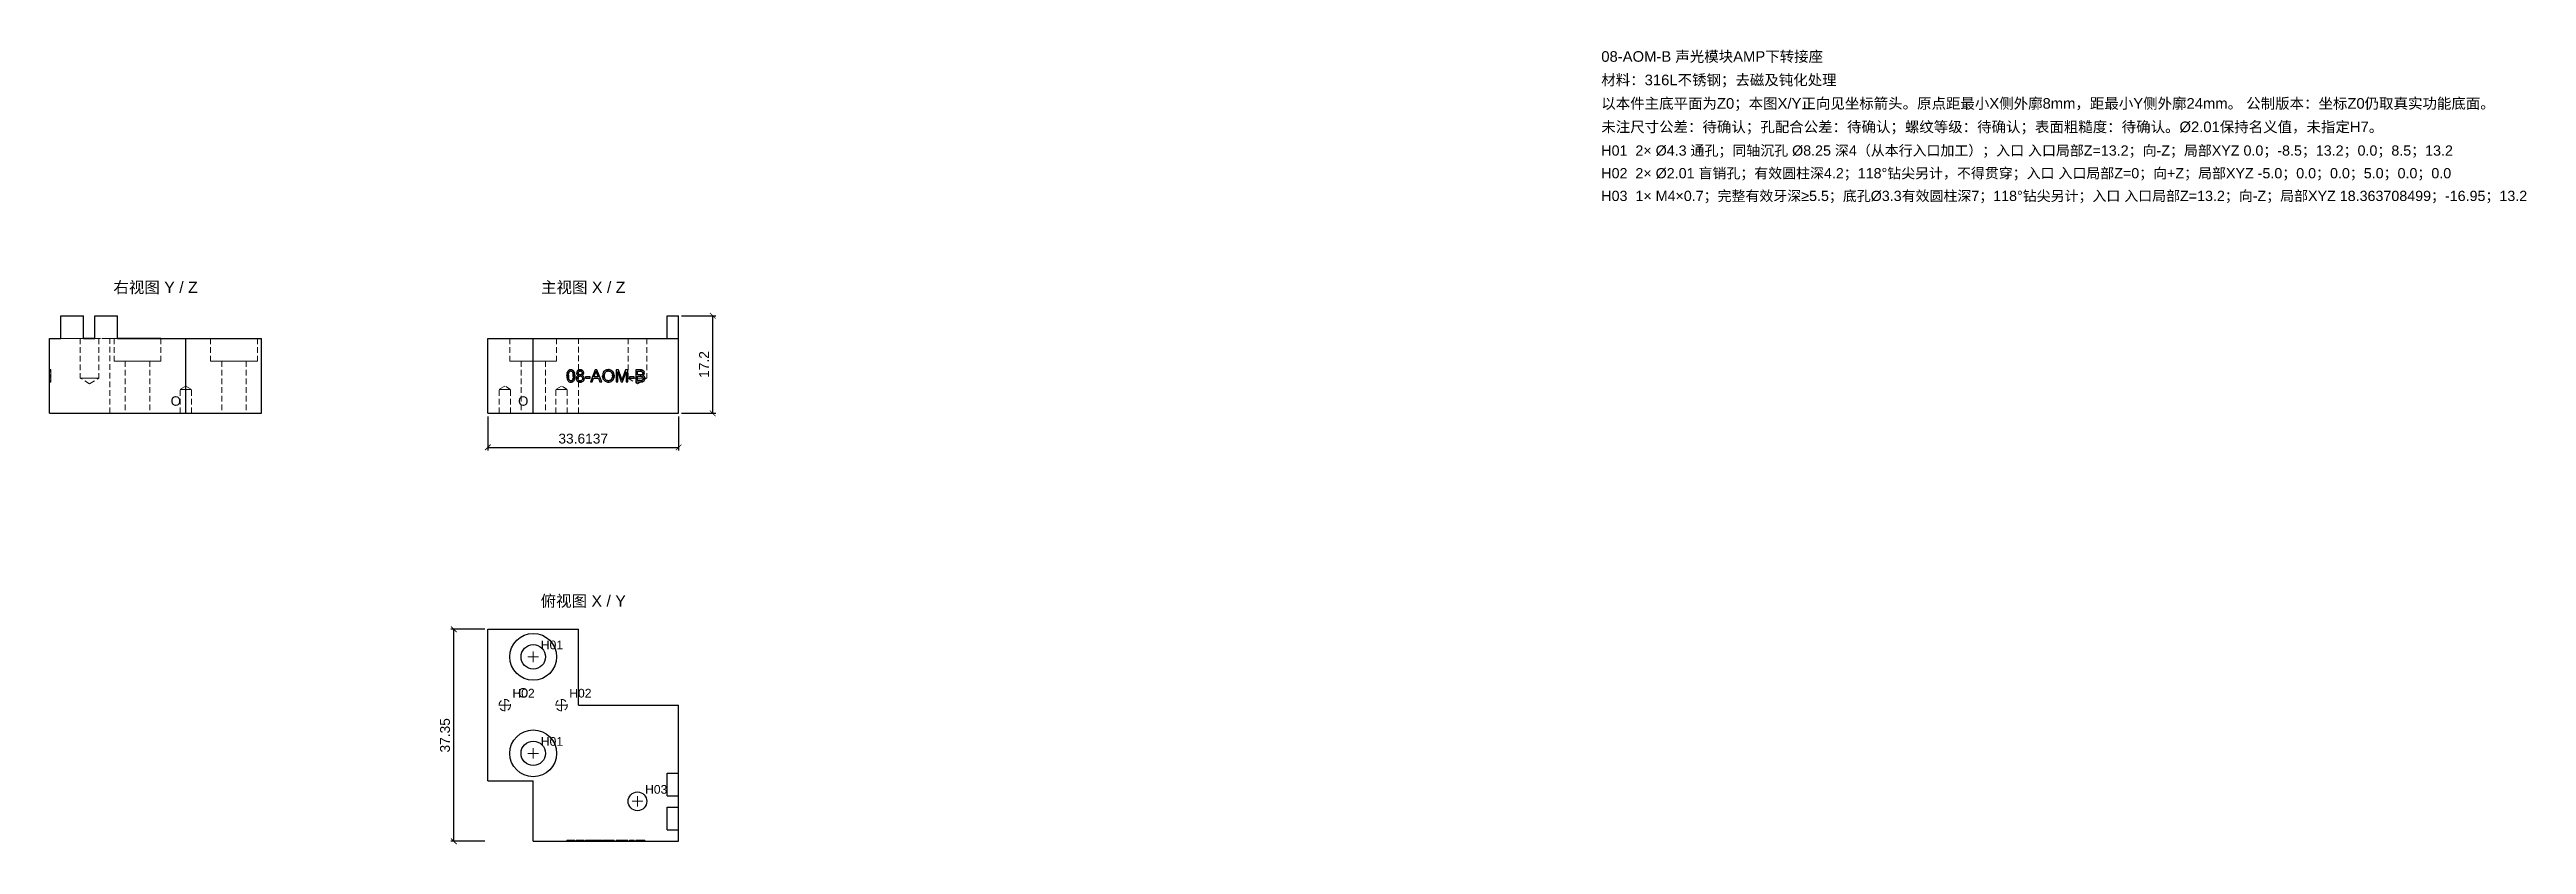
# Model space of a CAD drawing. Header units: millimetres. Extents: x 13 to 450, y 42 to 182.
import ezdxf
from ezdxf.enums import TextEntityAlignment as Align

# ---------------------------------------------------------------- set-up
doc = ezdxf.new("R2010")
doc.units = ezdxf.units.MM
doc.linetypes.add('WP_HIDDEN', pattern=[2.3, 1.5, -0.8])
for name, color, linetype, lineweight in [('ANNOTATIONS', 7, 'CONTINUOUS', 18), ('DIMENSIONS', 7, 'CONTINUOUS', 18), ('HIDDEN', 7, 'WP_HIDDEN', 13), ('VISIBLE', 7, 'CONTINUOUS', 25)]:
    doc.layers.add(name, color=color, linetype=linetype, lineweight=lineweight)
doc.styles.add('CJK', font='Arial Unicode.ttf')
doc.styles.add('OpenSansCondensed-Light', font='OpenSansCondensed-Light.ttf')
doc.dimstyles.new('EZDXF', dxfattribs={"dimtxt": 0.25, "dimasz": 0.175, "dimexe": 0.375, "dimexo": 0.125, "dimgap": 0.1, "dimtad": 1, "dimlfac": 100, "dimzin": 12, "dimdsep": 46, "dimtxsty": 'OpenSansCondensed-Light', "dimblk": 'ARCHTICK', "dimcen": 2.5, "dimazin": 3, "dimtfac": 0.5, "dimtmove": 2, "dimatfit": 3})

msp = doc.modelspace()

# ---------------------------------------------------------------- texts
at = {"layer": 'ANNOTATIONS', "style": 'CJK'}
for s, height, p in [('08-AOM-B 声光模块AMP下转接座', 1.8666667, (286.66667, 180)), ('材料：316L不锈钢；去磁及钝化处理', 1.8666667, (286.66667, 175.86667)), ('以本件主底平面为Z0；本图X/Y正向见坐标箭头。原点距最小X侧外廓8mm，距最小Y侧外廓24mm。 公制版本：坐标Z0仍取真实功能底面。', 1.8666667, (286.66667, 171.73333)), ('未注尺寸公差：待确认；孔配合公差：待确认；螺纹等级：待确认；表面粗糙度：待确认。Ø2.01保持名义值，未指定H7。', 1.8666667, (286.66667, 167.6)), ('H01  2× Ø4.3 通孔；同轴沉孔 Ø8.25 深4（从本行入口加工）；入口 入口局部Z=13.2；向-Z；局部XYZ 0.0；-8.5；13.2；0.0；8.5；13.2', 1.8, (286.66667, 163.46667)), ('H02  2× Ø2.01 盲销孔；有效圆柱深4.2；118°钻尖另计，不得贯穿；入口 入口局部Z=0；向+Z；局部XYZ -5.0；0.0；0.0；5.0；0.0；0.0', 1.8, (286.66667, 159.46667)), ('H03  1× M4×0.7；完整有效牙深≥5.5；底孔Ø3.3有效圆柱深7；118°钻尖另计；入口 入口局部Z=13.2；向-Z；局部XYZ 18.363708499；-16.95；13.2', 1.8, (286.66667, 155.46667)), ('O', 1.66667, (34.65833, 119.4)), ('O', 1.66667, (95.85981, 119.4)), ('H01', 1.533333, (99.85981, 76.49167)), ('H02', 1.533333, (94.85981, 67.99167)), ('O', 1.66667, (95.85981, 67.99167)), ('H02', 1.533333, (104.85981, 67.99167)), ('H01', 1.533333, (99.85981, 59.49167)), ('H03', 1.533333, (118.22352, 51.04167))]:
    msp.add_text(s, height=height, dxfattribs=at).set_placement(p)
for s, p in [('右视图 Y / Z', (32, 139.26667)), ('主视图 X / Z', (107.33333, 139.26667)), ('俯视图 X / Y', (107.33333, 84.00833))]:
    msp.add_text(s, height=2, dxfattribs=at).set_placement(p, align=Align.CENTER)

# ---------------------------------------------------------------- blocks, each defined once
blk = doc.blocks.new('_ARCHTICK')
at = {"color": 0, "linetype": 'BYBLOCK', "const_width": 0.15}
blk.add_lwpolyline([(-0.5, -0.5), (0.5, 0.5)], dxfattribs=at)

# ---------------------------------------------------------------- dimensions: what is measured, and where the dimension line sits
at = {"layer": 'DIMENSIONS'}
for base, p1, p2 in [((130.14019, 118.06667), (124.14019, 118.06667), (124.14019, 135.26667)), ((84.52648, 42.65833), (90.52648, 42.65833), (90.52648, 80.00833))]:
    msp.add_linear_dim(base=base, p1=p1, p2=p2, angle=90, dimstyle='EZDXF', override={"dimtxt": 1.733333, "dimasz": 1, "dimexe": 0.533333, "dimexo": 0.533333, "dimgap": 0.666667, "dimdec": 4, "dimlfac": 1, "dimzin": 8, "dimtxsty": 'CJK', "dimclrd": 7, "dimclre": 7, "dimclrt": 7}, dxfattribs=at).render()
msp.add_linear_dim(base=(90.52648, 112.06667), p1=(90.52648, 118.06667), p2=(124.14019, 118.06667), dimstyle='EZDXF', override={"dimtxt": 1.733333, "dimasz": 1, "dimexe": 0.533333, "dimexo": 0.533333, "dimgap": 0.666667, "dimdec": 4, "dimlfac": 1, "dimzin": 8, "dimtxsty": 'CJK', "dimclrd": 7, "dimclre": 7, "dimclrt": 7}, dxfattribs=at).render()

# ---------------------------------------------------------------- linework, layer by layer
at = {"layer": 'ANNOTATIONS'}
for p, q in [((97.59315, 75.15833), (99.45981, 75.15833)), ((98.52648, 74.225), (98.52648, 76.09167)), ((92.59315, 66.65833), (94.45981, 66.65833)), ((93.52648, 65.725), (93.52648, 67.59167)), ((102.59315, 66.65833), (104.45981, 66.65833)), ((103.52648, 65.725), (103.52648, 67.59167)), ((97.59315, 58.15833), (99.45981, 58.15833)), ((98.52648, 57.225), (98.52648, 59.09167)), ((115.95685, 49.70833), (117.82352, 49.70833)), ((116.89019, 48.775), (116.89019, 50.64167))]:
    msp.add_line(p, q, dxfattribs=at)
at = {"layer": 'HIDDEN', "ltscale": 0.666667}
for p, q in [((13.325, 131.26667), (23.975, 131.26667)), ((15.325, 131.26667), (19.325, 131.26667)), ((18.725, 131.26667), (18.725, 124.26667)), ((21.325, 131.26667), (25.325, 131.26667)), ((22.025, 131.26667), (22.025, 124.26667)), ((23.975, 118.06667), (23.975, 131.26667)), ((23.975, 131.26667), (50.675, 131.26667)), ((24.7, 131.26667), (24.7, 127.26667)), ((32.95, 131.26667), (32.95, 127.26667)), ((41.7, 131.26667), (41.7, 127.26667)), ((49.95, 131.26667), (49.95, 127.26667)), ((90.52648, 131.26667), (106.52648, 131.26667)), ((94.40148, 131.26667), (94.40148, 127.26667)), ((102.65148, 131.26667), (102.65148, 127.26667)), ((106.52648, 131.26667), (124.14019, 131.26667)), ((106.52648, 118.06667), (106.52648, 131.26667)), ((115.24019, 131.26667), (115.24019, 124.26667)), ((118.54019, 131.26667), (118.54019, 124.26667)), ((122.14019, 131.26667), (124.14019, 131.26667)), ((26.675, 127.26667), (26.675, 118.06667)), ((30.975, 127.26667), (30.975, 118.06667)), ((43.675, 127.26667), (43.675, 118.06667)), ((47.975, 127.26667), (47.975, 118.06667)), ((96.37648, 127.26667), (96.37648, 118.06667)), ((100.67648, 127.26667), (100.67648, 118.06667)), ((13.325, 125.76667), (13.525, 125.76667)), ((13.325, 125.73766), (13.525, 125.73766)), ((13.325, 125.72896), (13.325, 123.60292)), ((13.325, 125.72896), (13.325, 124.24973)), ((13.325, 124.22362), (13.325, 125.72896)), ((13.325, 125.72896), (13.525, 125.72896)), ((13.325, 125.52448), (13.525, 125.52448)), ((13.325, 125.52303), (13.525, 125.52303)), ((13.325, 125.52158), (13.525, 125.52158)), ((13.325, 125.50563), (13.525, 125.50563)), ((13.325, 124.83562), (13.325, 125.47807)), ((13.325, 125.47807), (13.525, 125.47807)), ((13.325, 123.60292), (13.325, 125.41281)), ((13.325, 125.41281), (13.525, 125.41281)), ((13.325, 123.60292), (13.325, 125.38236)), ((13.325, 125.38236), (13.525, 125.38236)), ((13.325, 124.47596), (13.325, 125.09956)), ((13.325, 125.06475), (13.325, 124.47596)), ((13.325, 124.85592), (13.525, 124.85592)), ((13.325, 124.83562), (13.525, 124.83562)), ((13.325, 124.75586), (13.525, 124.75586)), ((13.325, 124.7341), (13.525, 124.7341)), ((13.325, 124.64274), (13.525, 124.64274)), ((13.325, 123.85381), (13.325, 124.58473)), ((13.325, 124.58473), (13.525, 124.58473)), ((13.325, 124.50352), (13.325, 124.24102)), ((13.325, 124.50352), (13.525, 124.50352)), ((13.325, 124.47596), (13.525, 124.47596)), ((13.325, 123.60292), (13.325, 124.24682)), ((13.325, 124.24682), (13.525, 124.24682)), ((13.325, 124.24102), (13.525, 124.24102)), ((13.325, 123.90892), (13.525, 123.90892)), ((13.325, 123.85381), (13.525, 123.85381)), ((13.325, 123.8074), (13.525, 123.8074)), ((13.325, 123.7813), (13.525, 123.7813)), ((13.325, 123.60292), (13.525, 123.60292)), ((13.325, 123.56667), (13.525, 123.56667)), ((13.525, 125.72896), (13.525, 123.60292)), ((13.525, 125.72896), (13.525, 124.22362)), ((13.525, 124.24973), (13.525, 125.72896)), ((13.525, 125.47807), (13.525, 124.83562)), ((13.525, 123.60292), (13.525, 125.41281)), ((13.525, 123.60292), (13.525, 125.38236)), ((13.525, 125.09956), (13.525, 124.47596)), ((13.525, 124.47596), (13.525, 125.06475)), ((13.525, 124.58473), (13.525, 123.85381)), ((13.525, 124.50352), (13.525, 124.24102)), ((13.525, 123.60292), (13.525, 124.24682)), ((20.375, 123.27525), (18.725, 124.26667)), ((20.375, 123.27525), (22.025, 124.26667)), ((37.325, 122.87053), (36.32, 122.26667)), ((36.32, 118.06667), (36.32, 122.26667)), ((37.325, 122.87053), (38.33, 122.26667)), ((38.33, 118.06667), (38.33, 122.26667)), ((93.52648, 122.87053), (92.52148, 122.26667)), ((92.52148, 118.06667), (92.52148, 122.26667)), ((94.53148, 122.26667), (93.52648, 122.87053)), ((94.53148, 118.06667), (94.53148, 122.26667)), ((103.52648, 122.87053), (102.52148, 122.26667)), ((102.52148, 118.06667), (102.52148, 122.26667)), ((104.53148, 122.26667), (103.52648, 122.87053)), ((104.53148, 118.06667), (104.53148, 122.26667)), ((115.24019, 124.26667), (116.89019, 123.27525)), ((116.89019, 123.27525), (118.54019, 124.26667)), ((13.325, 118.06667), (23.975, 118.06667)), ((23.975, 118.06667), (50.675, 118.06667)), ((90.52648, 118.06667), (106.52648, 118.06667)), ((106.52648, 118.06667), (124.14019, 118.06667)), ((124.14019, 42.65833), (124.14019, 66.65833)), ((104.45311, 42.65833), (104.45311, 42.85833)), ((104.7214, 42.65833), (104.7214, 42.85833)), ((105.57124, 42.65833), (105.57124, 42.85833)), ((105.83953, 42.65833), (105.83953, 42.85833)), ((106.10202, 42.65833), (106.10202, 42.85833)), ((106.18759, 42.65833), (106.18759, 42.85833)), ((106.37032, 42.65833), (106.37032, 42.85833)), ((106.45443, 42.65833), (106.45443, 42.85833)), ((106.50664, 42.65833), (106.50664, 42.85833)), ((107.10268, 42.65833), (107.10268, 42.85833)), ((107.14764, 42.65833), (107.14764, 42.85833)), ((107.2361, 42.65833), (107.2361, 42.85833)), ((107.41593, 42.65833), (107.41593, 42.85833)), ((107.50295, 42.65833), (107.50295, 42.85833)), ((107.72773, 42.65833), (107.72773, 42.85833)), ((107.72773, 42.85833), (108.52971, 42.85833)), ((108.52971, 42.65833), (107.72773, 42.65833)), ((108.52971, 42.65833), (108.52971, 42.85833)), ((108.91692, 42.85833), (108.61817, 42.85833)), ((108.61817, 42.65833), (108.61817, 42.85833)), ((108.61817, 42.85833), (109.43465, 42.85833)), ((109.43465, 42.65833), (108.61817, 42.65833)), ((108.61817, 42.65833), (108.91692, 42.65833)), ((109.15041, 42.85833), (108.91692, 42.85833)), ((108.91692, 42.65833), (108.91692, 42.85833)), ((108.91692, 42.65833), (109.15041, 42.65833)), ((110.0394, 42.85833), (109.15041, 42.85833)), ((109.15041, 42.65833), (109.15041, 42.85833)), ((109.15041, 42.65833), (110.0394, 42.65833)), ((109.46511, 42.85833), (109.23162, 42.85833)), ((109.23162, 42.85833), (109.95239, 42.85833)), ((109.23162, 42.65833), (109.23162, 42.85833)), ((109.23162, 42.65833), (109.46511, 42.65833)), ((109.95239, 42.65833), (109.23162, 42.65833)), ((109.43465, 42.65833), (109.43465, 42.85833)), ((109.43465, 42.85833), (109.73775, 42.85833)), ((109.73775, 42.65833), (109.43465, 42.65833)), ((109.57968, 42.65833), (109.57968, 42.85833)), ((109.95239, 42.85833), (109.7305, 42.85833)), ((109.7305, 42.65833), (109.95239, 42.65833)), ((109.73775, 42.65833), (109.73775, 42.85833)), ((109.73775, 42.85833), (110.60789, 42.85833)), ((110.60789, 42.65833), (109.73775, 42.65833)), ((109.95239, 42.65833), (109.95239, 42.85833)), ((110.28739, 42.85833), (110.0394, 42.85833)), ((110.0394, 42.65833), (110.0394, 42.85833)), ((110.0394, 42.65833), (110.28739, 42.65833)), ((110.60789, 42.85833), (110.28739, 42.85833)), ((110.28739, 42.65833), (110.28739, 42.85833)), ((110.28739, 42.65833), (110.60789, 42.65833)), ((110.60789, 42.65833), (110.60789, 42.85833)), ((110.74711, 42.65833), (110.74711, 42.85833)), ((111.03716, 42.65833), (111.03716, 42.85833)), ((112.49029, 42.65833), (112.49029, 42.85833)), ((112.78034, 42.65833), (112.78034, 42.85833)), ((113.13419, 42.65833), (113.13419, 42.85833)), ((113.13419, 42.85833), (113.55766, 42.85833)), ((113.40539, 42.85833), (113.13419, 42.85833)), ((113.55766, 42.65833), (113.13419, 42.65833)), ((113.13419, 42.65833), (113.40539, 42.65833)), ((114.02028, 42.85833), (113.40539, 42.85833)), ((113.40539, 42.65833), (113.40539, 42.85833)), ((113.40539, 42.65833), (114.02028, 42.65833)), ((113.55766, 42.65833), (113.55766, 42.85833)), ((113.55766, 42.85833), (114.06089, 42.85833)), ((114.06089, 42.65833), (113.55766, 42.65833)), ((114.27407, 42.85833), (114.02028, 42.85833)), ((114.02028, 42.65833), (114.02028, 42.85833)), ((114.02028, 42.65833), (114.27407, 42.65833)), ((114.16241, 42.65833), (114.16241, 42.85833)), ((114.89187, 42.85833), (114.27407, 42.85833)), ((114.27407, 42.65833), (114.27407, 42.85833)), ((114.27407, 42.65833), (114.89187, 42.65833)), ((114.27552, 42.85833), (114.78455, 42.85833)), ((114.78455, 42.65833), (114.27552, 42.65833)), ((114.78455, 42.65833), (114.78455, 42.85833)), ((114.78455, 42.85833), (115.16306, 42.85833)), ((115.16306, 42.65833), (114.78455, 42.65833)), ((115.16306, 42.85833), (114.89187, 42.85833)), ((114.89187, 42.65833), (114.89187, 42.85833)), ((114.89187, 42.65833), (115.16306, 42.65833)), ((115.16306, 42.65833), (115.16306, 42.85833)), ((115.48212, 42.65833), (115.48212, 42.85833)), ((115.48212, 42.85833), (116.28409, 42.85833)), ((116.28409, 42.65833), (115.48212, 42.65833)), ((116.28409, 42.65833), (116.28409, 42.85833)), ((116.59444, 42.65833), (116.59444, 42.85833)), ((116.59444, 42.85833), (117.39207, 42.85833)), ((117.40512, 42.85833), (116.59444, 42.85833)), ((117.39207, 42.65833), (116.59444, 42.65833)), ((116.59444, 42.65833), (117.40512, 42.65833)), ((116.87579, 42.85833), (117.33551, 42.85833)), ((117.3007, 42.85833), (116.87579, 42.85833)), ((116.87579, 42.85833), (117.40512, 42.85833)), ((117.36742, 42.85833), (116.87579, 42.85833)), ((116.87579, 42.65833), (116.87579, 42.85833)), ((117.33551, 42.65833), (116.87579, 42.65833)), ((116.87579, 42.65833), (117.3007, 42.65833)), ((117.40512, 42.65833), (116.87579, 42.65833)), ((116.87579, 42.65833), (117.36742, 42.65833)), ((117.79958, 42.65833), (117.79958, 42.85833)), ((117.81989, 42.65833), (117.81989, 42.85833)), ((117.90835, 42.65833), (117.90835, 42.85833)), ((118.09688, 42.65833), (118.09688, 42.85833)), ((118.19985, 42.65833), (118.19985, 42.85833))]:
    msp.add_line(p, q, dxfattribs=at)
for points in [[(19.325, 131.26667), (19.24703, 131.26667), (19.17353, 131.26667), (19.10479, 131.26667), (19.04108, 131.26667), (18.98264, 131.26667), (18.92972, 131.26667), (18.88252, 131.26667), (18.84123, 131.26667), (18.80601, 131.26667), (18.777, 131.26667), (18.75432, 131.26667), (18.73805, 131.26667), (18.72827, 131.26667), (18.725, 131.26667)], [(18.725, 131.26667), (18.73537, 131.26667), (18.76637, 131.26667), (18.81759, 131.26667), (18.8884, 131.26667), (18.97791, 131.26667), (19.08498, 131.26667), (19.20827, 131.26667), (19.34624, 131.26667), (19.49715, 131.26667), (19.65909, 131.26667), (19.83004, 131.26667), (20.00784, 131.26667), (20.19026, 131.26667), (20.375, 131.26667)], [(20.375, 131.26667), (20.55974, 131.26667), (20.74216, 131.26667), (20.91996, 131.26667), (21.09091, 131.26667), (21.25285, 131.26667), (21.40376, 131.26667), (21.54173, 131.26667), (21.66502, 131.26667), (21.77209, 131.26667), (21.8616, 131.26667), (21.93241, 131.26667), (21.98363, 131.26667), (22.01463, 131.26667), (22.025, 131.26667)], [(22.025, 131.26667), (22.02114, 131.26667), (22.0096, 131.26667), (21.99041, 131.26667), (21.96367, 131.26667), (21.92951, 131.26667), (21.88808, 131.26667), (21.83958, 131.26667), (21.78424, 131.26667), (21.72231, 131.26667), (21.65408, 131.26667), (21.57988, 131.26667), (21.50005, 131.26667), (21.41495, 131.26667), (21.325, 131.26667)], [(25.325, 131.26667), (25.24084, 131.26667), (25.16237, 131.26667), (25.0897, 131.26667), (25.02297, 131.26667), (24.96226, 131.26667), (24.90769, 131.26667), (24.85933, 131.26667), (24.81726, 131.26667), (24.78155, 131.26667), (24.75225, 131.26667), (24.72942, 131.26667), (24.71308, 131.26667), (24.70327, 131.26667), (24.7, 131.26667)], [(24.7, 131.26667), (24.72594, 131.26667), (24.80342, 131.26667), (24.93148, 131.26667), (25.1085, 131.26667), (25.33226, 131.26667), (25.59995, 131.26667), (25.90818, 131.26667), (26.2531, 131.26667), (26.63037, 131.26667), (27.03523, 131.26667), (27.4626, 131.26667), (27.9071, 131.26667), (28.36315, 131.26667), (28.825, 131.26667)], [(28.825, 131.26667), (29.28685, 131.26667), (29.7429, 131.26667), (30.1874, 131.26667), (30.61477, 131.26667), (31.01963, 131.26667), (31.3969, 131.26667), (31.74182, 131.26667), (32.05005, 131.26667), (32.31774, 131.26667), (32.5415, 131.26667), (32.71852, 131.26667), (32.84658, 131.26667), (32.92406, 131.26667), (32.95, 131.26667)], [(49.95, 131.26667), (49.84658, 131.26667), (49.5415, 131.26667), (49.05005, 131.26667), (48.3969, 131.26667), (47.61477, 131.26667), (46.7429, 131.26667), (45.825, 131.26667), (44.9071, 131.26667), (44.03523, 131.26667), (43.2531, 131.26667), (42.59995, 131.26667), (42.1085, 131.26667), (41.80342, 131.26667), (41.7, 131.26667)], [(41.7, 131.26667), (41.72594, 131.26667), (41.80342, 131.26667), (41.93148, 131.26667), (42.1085, 131.26667), (42.33226, 131.26667), (42.59995, 131.26667), (42.90818, 131.26667), (43.2531, 131.26667), (43.63037, 131.26667), (44.03523, 131.26667), (44.4626, 131.26667), (44.9071, 131.26667), (45.36315, 131.26667), (45.825, 131.26667)], [(45.825, 131.26667), (46.28685, 131.26667), (46.7429, 131.26667), (47.1874, 131.26667), (47.61477, 131.26667), (48.01963, 131.26667), (48.3969, 131.26667), (48.74182, 131.26667), (49.05005, 131.26667), (49.31774, 131.26667), (49.5415, 131.26667), (49.71852, 131.26667), (49.84658, 131.26667), (49.92406, 131.26667), (49.95, 131.26667)], [(94.40148, 131.26667), (94.5049, 131.26667), (94.80998, 131.26667), (95.30142, 131.26667), (95.95458, 131.26667), (96.73671, 131.26667), (97.60858, 131.26667), (98.52648, 131.26667), (99.44438, 131.26667), (100.31625, 131.26667), (101.09837, 131.26667), (101.75153, 131.26667), (102.24298, 131.26667), (102.54806, 131.26667), (102.65148, 131.26667)], [(115.24019, 131.26667), (115.28156, 131.26667), (115.40359, 131.26667), (115.60017, 131.26667), (115.86143, 131.26667), (116.17428, 131.26667), (116.52303, 131.26667), (116.89019, 131.26667), (117.25735, 131.26667), (117.6061, 131.26667), (117.91895, 131.26667), (118.18021, 131.26667), (118.37679, 131.26667), (118.49882, 131.26667), (118.54019, 131.26667)], [(32.95, 127.26667), (32.84658, 127.26667), (32.5415, 127.26667), (32.05005, 127.26667), (31.3969, 127.26667), (30.61477, 127.26667), (29.7429, 127.26667), (28.825, 127.26667), (27.9071, 127.26667), (27.03523, 127.26667), (26.2531, 127.26667), (25.59995, 127.26667), (25.1085, 127.26667), (24.80342, 127.26667), (24.7, 127.26667)], [(24.7, 127.26667), (24.72594, 127.26667), (24.80342, 127.26667), (24.93148, 127.26667), (25.1085, 127.26667), (25.33226, 127.26667), (25.59995, 127.26667), (25.90818, 127.26667), (26.2531, 127.26667), (26.63037, 127.26667), (27.03523, 127.26667), (27.4626, 127.26667), (27.9071, 127.26667), (28.36315, 127.26667), (28.825, 127.26667)], [(30.975, 127.26667), (30.9211, 127.26667), (30.76208, 127.26667), (30.50594, 127.26667), (30.1655, 127.26667), (29.75785, 127.26667), (29.30342, 127.26667), (28.825, 127.26667), (28.34658, 127.26667), (27.89215, 127.26667), (27.4845, 127.26667), (27.14406, 127.26667), (26.88792, 127.26667), (26.7289, 127.26667), (26.675, 127.26667)], [(26.675, 127.26667), (26.68852, 127.26667), (26.7289, 127.26667), (26.79565, 127.26667), (26.88792, 127.26667), (27.00454, 127.26667), (27.14406, 127.26667), (27.30472, 127.26667), (27.4845, 127.26667), (27.68113, 127.26667), (27.89215, 127.26667), (28.1149, 127.26667), (28.34658, 127.26667), (28.58428, 127.26667), (28.825, 127.26667)], [(28.825, 127.26667), (29.28685, 127.26667), (29.7429, 127.26667), (30.1874, 127.26667), (30.61477, 127.26667), (31.01963, 127.26667), (31.3969, 127.26667), (31.74182, 127.26667), (32.05005, 127.26667), (32.31774, 127.26667), (32.5415, 127.26667), (32.71852, 127.26667), (32.84658, 127.26667), (32.92406, 127.26667), (32.95, 127.26667)], [(28.825, 127.26667), (29.06572, 127.26667), (29.30342, 127.26667), (29.5351, 127.26667), (29.75785, 127.26667), (29.96887, 127.26667), (30.1655, 127.26667), (30.34528, 127.26667), (30.50594, 127.26667), (30.64546, 127.26667), (30.76208, 127.26667), (30.85435, 127.26667), (30.9211, 127.26667), (30.96148, 127.26667), (30.975, 127.26667)], [(49.95, 127.26667), (49.84658, 127.26667), (49.5415, 127.26667), (49.05005, 127.26667), (48.3969, 127.26667), (47.61477, 127.26667), (46.7429, 127.26667), (45.825, 127.26667), (44.9071, 127.26667), (44.03523, 127.26667), (43.2531, 127.26667), (42.59995, 127.26667), (42.1085, 127.26667), (41.80342, 127.26667), (41.7, 127.26667)], [(41.7, 127.26667), (41.72594, 127.26667), (41.80342, 127.26667), (41.93148, 127.26667), (42.1085, 127.26667), (42.33226, 127.26667), (42.59995, 127.26667), (42.90818, 127.26667), (43.2531, 127.26667), (43.63037, 127.26667), (44.03523, 127.26667), (44.4626, 127.26667), (44.9071, 127.26667), (45.36315, 127.26667), (45.825, 127.26667)], [(47.975, 127.26667), (47.9211, 127.26667), (47.76208, 127.26667), (47.50594, 127.26667), (47.1655, 127.26667), (46.75785, 127.26667), (46.30342, 127.26667), (45.825, 127.26667), (45.34658, 127.26667), (44.89215, 127.26667), (44.4845, 127.26667), (44.14406, 127.26667), (43.88792, 127.26667), (43.7289, 127.26667), (43.675, 127.26667)], [(43.675, 127.26667), (43.68852, 127.26667), (43.7289, 127.26667), (43.79565, 127.26667), (43.88792, 127.26667), (44.00454, 127.26667), (44.14406, 127.26667), (44.30472, 127.26667), (44.4845, 127.26667), (44.68113, 127.26667), (44.89215, 127.26667), (45.1149, 127.26667), (45.34658, 127.26667), (45.58428, 127.26667), (45.825, 127.26667)], [(45.825, 127.26667), (46.28685, 127.26667), (46.7429, 127.26667), (47.1874, 127.26667), (47.61477, 127.26667), (48.01963, 127.26667), (48.3969, 127.26667), (48.74182, 127.26667), (49.05005, 127.26667), (49.31774, 127.26667), (49.5415, 127.26667), (49.71852, 127.26667), (49.84658, 127.26667), (49.92406, 127.26667), (49.95, 127.26667)], [(45.825, 127.26667), (46.06572, 127.26667), (46.30342, 127.26667), (46.5351, 127.26667), (46.75785, 127.26667), (46.96887, 127.26667), (47.1655, 127.26667), (47.34528, 127.26667), (47.50594, 127.26667), (47.64546, 127.26667), (47.76208, 127.26667), (47.85435, 127.26667), (47.9211, 127.26667), (47.96148, 127.26667), (47.975, 127.26667)], [(94.40148, 127.26667), (94.5049, 127.26667), (94.80998, 127.26667), (95.30142, 127.26667), (95.95458, 127.26667), (96.73671, 127.26667), (97.60858, 127.26667), (98.52648, 127.26667), (99.44438, 127.26667), (100.31625, 127.26667), (101.09837, 127.26667), (101.75153, 127.26667), (102.24298, 127.26667), (102.54806, 127.26667), (102.65148, 127.26667)], [(96.37648, 127.26667), (96.43038, 127.26667), (96.5894, 127.26667), (96.84554, 127.26667), (97.18598, 127.26667), (97.59363, 127.26667), (98.04806, 127.26667), (98.52648, 127.26667), (99.0049, 127.26667), (99.45933, 127.26667), (99.86698, 127.26667), (100.20742, 127.26667), (100.46356, 127.26667), (100.62257, 127.26667), (100.67648, 127.26667)], [(13.325, 125.62599), (13.325, 125.68775), (13.325, 125.73179), (13.325, 125.75802), (13.325, 125.76667)], [(13.325, 125.76667), (13.325, 125.74879), (13.325, 125.69322), (13.325, 125.59882), (13.325, 125.46719)], [(13.325, 125.73766), (13.325, 125.73005), (13.325, 125.70688), (13.325, 125.66785), (13.325, 125.61294)], [(13.325, 125.66878), (13.325, 125.72056), (13.325, 125.73766)], [(13.325, 125.57596), (13.325, 125.64731), (13.325, 125.69797), (13.325, 125.7279), (13.325, 125.73766)], [(13.325, 125.73766), (13.325, 125.72814), (13.325, 125.69891), (13.325, 125.64939), (13.325, 125.57959)], [(13.325, 125.66443), (13.325, 125.71329), (13.325, 125.72896)], [(13.325, 125.47009), (13.325, 125.58455), (13.325, 125.66878)], [(13.325, 125.46574), (13.325, 125.58253), (13.325, 125.66443)], [(13.325, 125.23371), (13.325, 125.35212), (13.325, 125.45736), (13.325, 125.54878), (13.325, 125.62599)], [(13.325, 125.61294), (13.325, 125.54318), (13.325, 125.46044), (13.325, 125.36527), (13.325, 125.25836)], [(13.325, 125.57959), (13.325, 125.40294), (13.325, 125.18947)], [(13.325, 125.18222), (13.325, 125.39677), (13.325, 125.57596)], [(13.325, 125.52448), (13.325, 125.51787), (13.325, 125.49793), (13.325, 125.46458), (13.325, 125.41789)], [(13.325, 125.31927), (13.325, 125.40872), (13.325, 125.47321), (13.325, 125.51178), (13.325, 125.52448)], [(13.325, 125.52303), (13.325, 125.51695), (13.325, 125.49861), (13.325, 125.46798), (13.325, 125.42514)], [(13.325, 125.42731), (13.325, 125.46922), (13.325, 125.49918), (13.325, 125.51709), (13.325, 125.52303)], [(13.325, 125.52158), (13.325, 125.51071), (13.325, 125.478), (13.325, 125.42378), (13.325, 125.349)], [(13.325, 125.3693), (13.325, 125.43565), (13.325, 125.48343), (13.325, 125.51209), (13.325, 125.52158)], [(13.325, 125.50563), (13.325, 125.41037), (13.325, 125.30459), (13.325, 125.06475)], [(13.325, 125.09956), (13.325, 125.50563)], [(13.325, 125.47807), (13.325, 125.47092), (13.325, 125.44834)], [(13.325, 125.15394), (13.325, 125.32523), (13.325, 125.47009)], [(13.325, 125.46719), (13.325, 125.29638), (13.325, 125.09757), (13.325, 124.87631), (13.325, 124.63839)], [(13.325, 125.18512), (13.325, 125.46574)], [(13.325, 125.44834), (13.325, 125.40594), (13.325, 125.33812)], [(13.325, 125.19818), (13.325, 125.32223), (13.325, 125.42731)], [(13.325, 125.42514), (13.325, 125.31576), (13.325, 125.18367)], [(13.325, 125.41789), (13.325, 125.35903), (13.325, 125.2892), (13.325, 125.20863), (13.325, 125.11769)], [(13.325, 124.65144), (13.325, 124.86947), (13.325, 125.06728), (13.325, 125.23709), (13.325, 125.30853), (13.325, 125.3693)], [(13.325, 125.349), (13.325, 125.29332), (13.325, 125.2259), (13.325, 125.06165), (13.325, 124.86725), (13.325, 124.65144)], [(13.325, 125.33812), (13.325, 125.25119), (13.325, 125.15177)], [(13.325, 124.63404), (13.325, 124.84168), (13.325, 125.02947), (13.325, 125.19091), (13.325, 125.31927)], [(13.325, 125.25836), (13.325, 125.12829), (13.325, 124.98251), (13.325, 124.82296), (13.325, 124.65144)], [(13.325, 124.66304), (13.325, 124.96278), (13.325, 125.23371)], [(13.325, 124.95164), (13.325, 125.06137), (13.325, 125.19818)], [(13.325, 125.18947), (13.325, 125.04695), (13.325, 124.92553)], [(13.325, 124.92843), (13.325, 125.18512)], [(13.325, 125.18367), (13.325, 125.05663), (13.325, 124.95091)], [(13.325, 124.92481), (13.325, 125.04414), (13.325, 125.18222)], [(13.325, 124.65144), (13.325, 124.796), (13.325, 124.92884), (13.325, 125.04863), (13.325, 125.15394)], [(13.325, 125.15177), (13.325, 125.04971), (13.325, 124.96614)], [(13.325, 125.11769), (13.325, 124.90552), (13.325, 124.66449)], [(13.325, 124.96614), (13.325, 124.90259), (13.325, 124.86027)], [(13.325, 124.85592), (13.325, 124.86184), (13.325, 124.87973), (13.325, 124.90968), (13.325, 124.95164)], [(13.325, 124.95091), (13.325, 124.90929), (13.325, 124.87957), (13.325, 124.86181), (13.325, 124.85592)], [(13.325, 124.7341), (13.325, 124.81932), (13.325, 124.92843)], [(13.325, 124.92553), (13.325, 124.82755), (13.325, 124.75586)], [(13.325, 124.75586), (13.325, 124.82742), (13.325, 124.92481)], [(13.325, 124.86027), (13.325, 124.84162), (13.325, 124.83562)], [(13.325, 124.75586), (13.325, 124.7252), (13.325, 124.68321), (13.325, 124.62983), (13.325, 124.56515)], [(13.325, 124.54992), (13.325, 124.61647), (13.325, 124.673), (13.325, 124.71944), (13.325, 124.75586)], [(13.325, 124.54122), (13.325, 124.60473), (13.325, 124.65807), (13.325, 124.70118), (13.325, 124.7341)], [(13.325, 124.66449), (13.325, 124.47899), (13.325, 124.30916), (13.325, 124.15864), (13.325, 124.03074)], [(13.325, 124.0844), (13.325, 124.35907), (13.325, 124.66304)], [(13.325, 124.65144), (13.325, 124.39895), (13.325, 124.1651), (13.325, 123.95777), (13.325, 123.86717), (13.325, 123.7871)], [(13.325, 124.04742), (13.325, 124.17716), (13.325, 124.32229), (13.325, 124.48097), (13.325, 124.65144)], [(13.325, 123.9546), (13.325, 124.01039), (13.325, 124.07783), (13.325, 124.24192), (13.325, 124.436), (13.325, 124.65144)], [(13.325, 124.65144), (13.325, 124.43638), (13.325, 124.24262), (13.325, 124.07869), (13.325, 124.01122), (13.325, 123.95533)], [(13.325, 124.64274), (13.325, 124.63511), (13.325, 124.61205), (13.325, 124.57344), (13.325, 124.51947)], [(13.325, 124.52092), (13.325, 124.57425), (13.325, 124.6124), (13.325, 124.6352), (13.325, 124.64274)], [(13.325, 124.63839), (13.325, 124.3658), (13.325, 124.1076)], [(13.325, 124.02857), (13.325, 124.15247), (13.325, 124.29648), (13.325, 124.458), (13.325, 124.63404)], [(13.325, 124.58473), (13.325, 124.57607), (13.325, 124.5492)], [(13.325, 124.56515), (13.325, 124.4074), (13.325, 124.21782)], [(13.325, 124.21057), (13.325, 124.3934), (13.325, 124.54992)], [(13.325, 124.5492), (13.325, 124.50066), (13.325, 124.42593)], [(13.325, 124.21927), (13.325, 124.3922), (13.325, 124.54122)], [(13.325, 124.21637), (13.325, 124.38361), (13.325, 124.52092)], [(13.325, 124.51947), (13.325, 124.37956), (13.325, 124.20767)], [(13.325, 124.42593), (13.325, 124.33026), (13.325, 124.21927)], [(13.325, 124.24973), (13.325, 124.14694), (13.325, 124.05528), (13.325, 123.97565), (13.325, 123.90892)], [(13.325, 123.90892), (13.325, 123.96933), (13.325, 124.04244), (13.325, 124.12748), (13.325, 124.22362)], [(13.325, 123.94155), (13.325, 124.07527), (13.325, 124.21927)], [(13.325, 124.21927), (13.325, 124.12385), (13.325, 124.04017)], [(13.325, 124.21782), (13.325, 124.08535), (13.325, 123.96291), (13.325, 123.85183), (13.325, 123.75302)], [(13.325, 124.00029), (13.325, 124.21637)], [(13.325, 123.7523), (13.325, 123.85025), (13.325, 123.95992), (13.325, 124.21057)], [(13.325, 124.20767), (13.325, 124.03871), (13.325, 123.90167)], [(13.325, 124.1076), (13.325, 123.9891), (13.325, 123.88325), (13.325, 123.79066), (13.325, 123.71169)], [(13.325, 123.69791), (13.325, 123.77143), (13.325, 123.86073), (13.325, 123.96532), (13.325, 124.0844)], [(13.325, 123.69211), (13.325, 123.76218), (13.325, 123.84513), (13.325, 123.94044), (13.325, 124.04742)], [(13.325, 124.04017), (13.325, 123.97188), (13.325, 123.92197)], [(13.325, 124.03074), (13.325, 123.93311), (13.325, 123.86287), (13.325, 123.82107), (13.325, 123.8074)], [(13.325, 123.8074), (13.325, 123.82099), (13.325, 123.86246), (13.325, 123.93201), (13.325, 124.02857)], [(13.325, 123.83858), (13.325, 123.90763), (13.325, 124.00029)], [(13.325, 123.95533), (13.325, 123.87999), (13.325, 123.82531), (13.325, 123.79228), (13.325, 123.7813)], [(13.325, 123.7813), (13.325, 123.79224), (13.325, 123.82511), (13.325, 123.87956), (13.325, 123.9546)], [(13.325, 123.74359), (13.325, 123.82821), (13.325, 123.94155)], [(13.325, 123.92197), (13.325, 123.88711), (13.325, 123.86396)], [(13.325, 123.90167), (13.325, 123.84893), (13.325, 123.81124), (13.325, 123.78874), (13.325, 123.7813)], [(13.325, 123.86396), (13.325, 123.85381)], [(13.325, 123.7813), (13.325, 123.79562), (13.325, 123.83858)], [(13.325, 123.7871), (13.325, 123.69047), (13.325, 123.62114), (13.325, 123.58004), (13.325, 123.56667)], [(13.325, 123.75302), (13.325, 123.67073), (13.325, 123.61229), (13.325, 123.57785), (13.325, 123.56667)], [(13.325, 123.56667), (13.325, 123.57781), (13.325, 123.61211), (13.325, 123.67031), (13.325, 123.7523)], [(13.325, 123.63845), (13.325, 123.68232), (13.325, 123.74359)], [(13.325, 123.71169), (13.325, 123.64796), (13.325, 123.60256), (13.325, 123.57555), (13.325, 123.56667)], [(13.325, 123.56667), (13.325, 123.57482), (13.325, 123.59942), (13.325, 123.64052), (13.325, 123.69791)], [(13.325, 123.56667), (13.325, 123.57432), (13.325, 123.59762), (13.325, 123.63688), (13.325, 123.69211)], [(13.325, 123.60292), (13.325, 123.61164), (13.325, 123.63845)], [(13.525, 125.76667), (13.525, 125.75787), (13.525, 125.7315), (13.525, 125.68754), (13.525, 125.62599)], [(13.525, 125.46719), (13.525, 125.59821), (13.525, 125.6918), (13.525, 125.74795), (13.525, 125.76667)], [(13.525, 125.61294), (13.525, 125.66751), (13.525, 125.70648), (13.525, 125.72987), (13.525, 125.73766)], [(13.525, 125.73766), (13.525, 125.72044), (13.525, 125.66878)], [(13.525, 125.57959), (13.525, 125.64874), (13.525, 125.69814), (13.525, 125.72778), (13.525, 125.73766)], [(13.525, 125.73766), (13.525, 125.72756), (13.525, 125.69724), (13.525, 125.64671), (13.525, 125.57596)], [(13.525, 125.72896), (13.525, 125.71283), (13.525, 125.66443)], [(13.525, 125.66878), (13.525, 125.58466), (13.525, 125.47009)], [(13.525, 125.66443), (13.525, 125.58249), (13.525, 125.46574)], [(13.525, 125.62599), (13.525, 125.54872), (13.525, 125.45759), (13.525, 125.35258), (13.525, 125.23371)], [(13.525, 125.25836), (13.525, 125.36672), (13.525, 125.46194), (13.525, 125.54401), (13.525, 125.61294)], [(13.525, 125.18947), (13.525, 125.40302), (13.525, 125.57959)], [(13.525, 125.57596), (13.525, 125.39668), (13.525, 125.18222)], [(13.525, 125.41789), (13.525, 125.46452), (13.525, 125.49783), (13.525, 125.51782), (13.525, 125.52448)], [(13.525, 125.52448), (13.525, 125.51165), (13.525, 125.47318), (13.525, 125.40905), (13.525, 125.31927)], [(13.525, 125.42514), (13.525, 125.46796), (13.525, 125.49856), (13.525, 125.51691), (13.525, 125.52303)], [(13.525, 125.52303), (13.525, 125.51705), (13.525, 125.4991), (13.525, 125.46919), (13.525, 125.42731)], [(13.525, 125.349), (13.525, 125.4245), (13.525, 125.47843), (13.525, 125.51079), (13.525, 125.52158)], [(13.525, 125.52158), (13.525, 125.51206), (13.525, 125.48351), (13.525, 125.43592), (13.525, 125.3693)], [(13.525, 125.06475), (13.525, 125.19292), (13.525, 125.30912), (13.525, 125.41335), (13.525, 125.50563)], [(13.525, 125.50563), (13.525, 125.09956)], [(13.525, 125.44834), (13.525, 125.47064), (13.525, 125.47807)], [(13.525, 125.47009), (13.525, 125.32616), (13.525, 125.15394)], [(13.525, 124.63839), (13.525, 124.88869), (13.525, 125.11026), (13.525, 125.30309), (13.525, 125.46719)], [(13.525, 125.46574), (13.525, 125.18512)], [(13.525, 125.33812), (13.525, 125.40592), (13.525, 125.44834)], [(13.525, 125.42731), (13.525, 125.32217), (13.525, 125.19818)], [(13.525, 125.18367), (13.525, 125.31583), (13.525, 125.42514)], [(13.525, 125.11769), (13.525, 125.20905), (13.525, 125.28954), (13.525, 125.35915), (13.525, 125.41789)], [(13.525, 125.3693), (13.525, 125.31558), (13.525, 125.25156), (13.525, 125.17726), (13.525, 125.09267), (13.525, 124.9978), (13.525, 124.89263), (13.525, 124.77718), (13.525, 124.65144)], [(13.525, 124.65144), (13.525, 124.77718), (13.525, 124.89191), (13.525, 124.99562), (13.525, 125.08832), (13.525, 125.17001), (13.525, 125.24069), (13.525, 125.30035), (13.525, 125.349)], [(13.525, 125.15177), (13.525, 125.25129), (13.525, 125.33812)], [(13.525, 125.31927), (13.525, 125.19949), (13.525, 125.04536), (13.525, 124.85687), (13.525, 124.63404)], [(13.525, 124.65144), (13.525, 124.83077), (13.525, 124.9917), (13.525, 125.13423), (13.525, 125.25836)], [(13.525, 125.23371), (13.525, 124.96523), (13.525, 124.66304)], [(13.525, 125.19818), (13.525, 125.06113), (13.525, 124.95164)], [(13.525, 124.92553), (13.525, 125.04663), (13.525, 125.18947)], [(13.525, 125.18512), (13.525, 124.92843)], [(13.525, 124.95091), (13.525, 125.0566), (13.525, 125.18367)], [(13.525, 125.18222), (13.525, 125.04391), (13.525, 124.92481)], [(13.525, 125.15394), (13.525, 125.05265), (13.525, 124.93514), (13.525, 124.8014), (13.525, 124.65144)], [(13.525, 124.96614), (13.525, 125.04953), (13.525, 125.15177)], [(13.525, 124.66449), (13.525, 124.90759), (13.525, 125.11769)], [(13.525, 124.86027), (13.525, 124.90269), (13.525, 124.96614)], [(13.525, 124.95164), (13.525, 124.90976), (13.525, 124.87985), (13.525, 124.8619), (13.525, 124.85592)], [(13.525, 124.85592), (13.525, 124.86186), (13.525, 124.87967), (13.525, 124.90935), (13.525, 124.95091)], [(13.525, 124.92843), (13.525, 124.81967), (13.525, 124.7341)], [(13.525, 124.75586), (13.525, 124.828), (13.525, 124.92553)], [(13.525, 124.92481), (13.525, 124.82782), (13.525, 124.75586)], [(13.525, 124.83562), (13.525, 124.84178), (13.525, 124.86027)], [(13.525, 124.75586), (13.525, 124.67247), (13.525, 124.54992)], [(13.525, 124.56515), (13.525, 124.62955), (13.525, 124.6828), (13.525, 124.7249), (13.525, 124.75586)], [(13.525, 124.7341), (13.525, 124.6576), (13.525, 124.54122)], [(13.525, 124.03074), (13.525, 124.1541), (13.525, 124.30085), (13.525, 124.47098), (13.525, 124.66449)], [(13.525, 124.66304), (13.525, 124.35668), (13.525, 124.0844)], [(13.525, 124.65144), (13.525, 124.47338), (13.525, 124.31335), (13.525, 124.17137), (13.525, 124.04742)], [(13.525, 123.7871), (13.525, 123.85866), (13.525, 123.94064), (13.525, 124.03305), (13.525, 124.13588), (13.525, 124.24914), (13.525, 124.37281), (13.525, 124.50691), (13.525, 124.65144)], [(13.525, 124.65144), (13.525, 124.52603), (13.525, 124.41156), (13.525, 124.30804), (13.525, 124.21546), (13.525, 124.13383), (13.525, 124.06314), (13.525, 124.0034), (13.525, 123.9546)], [(13.525, 123.95533), (13.525, 124.00427), (13.525, 124.0641), (13.525, 124.13479), (13.525, 124.21637), (13.525, 124.30882), (13.525, 124.41215), (13.525, 124.52636), (13.525, 124.65144)], [(13.525, 124.51947), (13.525, 124.5734), (13.525, 124.61192), (13.525, 124.63503), (13.525, 124.64274)], [(13.525, 124.64274), (13.525, 124.63512), (13.525, 124.61228), (13.525, 124.57421), (13.525, 124.52092)], [(13.525, 124.1076), (13.525, 124.36574), (13.525, 124.63839)], [(13.525, 124.63404), (13.525, 124.45208), (13.525, 124.29051), (13.525, 124.14934), (13.525, 124.02857)], [(13.525, 124.5492), (13.525, 124.57585), (13.525, 124.58473)], [(13.525, 124.21782), (13.525, 124.40834), (13.525, 124.56515)], [(13.525, 124.54992), (13.525, 124.39402), (13.525, 124.21057)], [(13.525, 124.42593), (13.525, 124.50062), (13.525, 124.5492)], [(13.525, 124.54122), (13.525, 124.39257), (13.525, 124.21927)], [(13.525, 124.52092), (13.525, 124.38387), (13.525, 124.21637)], [(13.525, 124.20767), (13.525, 124.37988), (13.525, 124.51947)], [(13.525, 124.21927), (13.525, 124.33039), (13.525, 124.42593)], [(13.525, 123.90892), (13.525, 123.97373), (13.525, 124.05213), (13.525, 124.14413), (13.525, 124.24973)], [(13.525, 124.22362), (13.525, 124.1251), (13.525, 124.0398), (13.525, 123.96775), (13.525, 123.90892)], [(13.525, 124.21927), (13.525, 124.07515), (13.525, 123.94155)], [(13.525, 124.04017), (13.525, 124.12374), (13.525, 124.21927)], [(13.525, 123.75302), (13.525, 123.85195), (13.525, 123.9624), (13.525, 124.08435), (13.525, 124.21782)], [(13.525, 124.21637), (13.525, 124.00029)], [(13.525, 124.21057), (13.525, 124.07969), (13.525, 123.95968), (13.525, 123.85055), (13.525, 123.7523)], [(13.525, 123.90167), (13.525, 124.03835), (13.525, 124.20767)], [(13.525, 123.71169), (13.525, 123.79082), (13.525, 123.88318), (13.525, 123.98877), (13.525, 124.1076)], [(13.525, 124.0844), (13.525, 123.96453), (13.525, 123.86016), (13.525, 123.77129), (13.525, 123.69791)], [(13.525, 124.04742), (13.525, 123.93901), (13.525, 123.84366), (13.525, 123.76136), (13.525, 123.69211)], [(13.525, 123.92197), (13.525, 123.97182), (13.525, 124.04017)], [(13.525, 123.8074), (13.525, 123.82136), (13.525, 123.86324), (13.525, 123.93303), (13.525, 124.03074)], [(13.525, 124.02857), (13.525, 123.93181), (13.525, 123.8627), (13.525, 123.82123), (13.525, 123.8074)], [(13.525, 124.00029), (13.525, 123.90765), (13.525, 123.83858)], [(13.525, 123.7813), (13.525, 123.79218), (13.525, 123.82481), (13.525, 123.87919), (13.525, 123.95533)], [(13.525, 123.9546), (13.525, 123.87878), (13.525, 123.82463), (13.525, 123.79213), (13.525, 123.7813)], [(13.525, 123.94155), (13.525, 123.82789), (13.525, 123.74359)], [(13.525, 123.86396), (13.525, 123.88717), (13.525, 123.92197)], [(13.525, 123.7813), (13.525, 123.78882), (13.525, 123.81139), (13.525, 123.84901), (13.525, 123.90167)], [(13.525, 123.85381), (13.525, 123.86396)], [(13.525, 123.83858), (13.525, 123.79562), (13.525, 123.7813)], [(13.525, 123.56667), (13.525, 123.58044), (13.525, 123.62178), (13.525, 123.69066), (13.525, 123.7871)], [(13.525, 123.56667), (13.525, 123.57831), (13.525, 123.61326), (13.525, 123.67149), (13.525, 123.75302)], [(13.525, 123.7523), (13.525, 123.67108), (13.525, 123.61307), (13.525, 123.57827), (13.525, 123.56667)], [(13.525, 123.74359), (13.525, 123.6825), (13.525, 123.63845)], [(13.525, 123.56667), (13.525, 123.57573), (13.525, 123.60292), (13.525, 123.64824), (13.525, 123.71169)], [(13.525, 123.69791), (13.525, 123.64049), (13.525, 123.59948), (13.525, 123.57487), (13.525, 123.56667)], [(13.525, 123.69211), (13.525, 123.63723), (13.525, 123.59803), (13.525, 123.57451), (13.525, 123.56667)], [(13.525, 123.63845), (13.525, 123.61181), (13.525, 123.60292)], [(22.025, 124.26667), (21.98363, 124.26667), (21.8616, 124.26667), (21.66502, 124.26667), (21.40376, 124.26667), (21.09091, 124.26667), (20.74216, 124.26667), (20.375, 124.26667), (20.00784, 124.26667), (19.65909, 124.26667), (19.34624, 124.26667), (19.08498, 124.26667), (18.8884, 124.26667), (18.76637, 124.26667), (18.725, 124.26667)], [(18.725, 124.26667), (18.73537, 124.26667), (18.76637, 124.26667), (18.81759, 124.26667), (18.8884, 124.26667), (18.97791, 124.26667), (19.08498, 124.26667), (19.20827, 124.26667), (19.34624, 124.26667), (19.49715, 124.26667), (19.65909, 124.26667), (19.83004, 124.26667), (20.00784, 124.26667), (20.19026, 124.26667), (20.375, 124.26667)], [(20.375, 124.26667), (20.55974, 124.26667), (20.74216, 124.26667), (20.91996, 124.26667), (21.09091, 124.26667), (21.25285, 124.26667), (21.40376, 124.26667), (21.54173, 124.26667), (21.66502, 124.26667), (21.77209, 124.26667), (21.8616, 124.26667), (21.93241, 124.26667), (21.98363, 124.26667), (22.01463, 124.26667), (22.025, 124.26667)], [(38.33, 122.26667), (38.3048, 122.26667), (38.23047, 122.26667), (38.11074, 122.26667), (37.95161, 122.26667), (37.76105, 122.26667), (37.54863, 122.26667), (37.325, 122.26667), (37.10137, 122.26667), (36.88895, 122.26667), (36.69839, 122.26667), (36.53926, 122.26667), (36.41953, 122.26667), (36.3452, 122.26667), (36.32, 122.26667)], [(36.32, 122.26667), (36.32632, 122.26667), (36.3452, 122.26667), (36.3764, 122.26667), (36.41953, 122.26667), (36.47404, 122.26667), (36.53926, 122.26667), (36.61436, 122.26667), (36.69839, 122.26667), (36.79031, 122.26667), (36.88895, 122.26667), (36.99307, 122.26667), (37.10137, 122.26667), (37.21248, 122.26667), (37.325, 122.26667)], [(37.325, 122.26667), (37.43752, 122.26667), (37.54863, 122.26667), (37.65693, 122.26667), (37.76105, 122.26667), (37.85969, 122.26667), (37.95161, 122.26667), (38.03564, 122.26667), (38.11074, 122.26667), (38.17596, 122.26667), (38.23047, 122.26667), (38.2736, 122.26667), (38.3048, 122.26667), (38.32368, 122.26667), (38.33, 122.26667)], [(94.53148, 122.26667), (94.50628, 122.26667), (94.43195, 122.26667), (94.31222, 122.26667), (94.15309, 122.26667), (93.96253, 122.26667), (93.75011, 122.26667), (93.52648, 122.26667), (93.30285, 122.26667), (93.09043, 122.26667), (92.89987, 122.26667), (92.74074, 122.26667), (92.62101, 122.26667), (92.54668, 122.26667), (92.52148, 122.26667)], [(104.53148, 122.26667), (104.50628, 122.26667), (104.43195, 122.26667), (104.31222, 122.26667), (104.15309, 122.26667), (103.96253, 122.26667), (103.75011, 122.26667), (103.52648, 122.26667), (103.30285, 122.26667), (103.09043, 122.26667), (102.89987, 122.26667), (102.74074, 122.26667), (102.62101, 122.26667), (102.54668, 122.26667), (102.52148, 122.26667)], [(104.66339, 123.7871), (104.61411, 123.85866), (104.5714, 123.94064), (104.50568, 124.13588), (104.46625, 124.37281), (104.45311, 124.65144)], [(104.45373, 124.71788), (104.463, 124.90188), (104.48335, 125.06485)], [(104.48463, 125.07227), (104.51815, 125.2185)], [(104.54588, 125.30046), (104.62031, 125.45123)], [(104.62477, 125.45826), (104.68812, 125.54245), (104.76128, 125.61294)], [(105.14632, 123.56667), (105.00084, 123.58044), (104.87186, 123.62178), (104.75938, 123.69066), (104.66339, 123.7871)], [(104.7451, 125.03252), (104.72434, 124.79872)], [(104.76128, 125.61294), (104.87298, 125.68265), (105.00252, 125.72423)], [(104.7859, 125.21809), (104.7615, 125.12449)], [(104.86822, 123.92266), (104.96116, 123.83679), (105.01252, 123.80864), (105.06713, 123.79035)], [(105.06493, 125.51361), (104.96496, 125.47395), (104.88082, 125.40103)], [(105.05708, 125.73272), (105.07748, 125.73477)], [(105.10587, 125.73669), (105.14632, 125.73766)], [(105.14632, 125.73766), (105.19329, 125.73632)], [(105.1998, 125.73591), (105.22839, 125.73345)], [(105.42433, 125.38089), (105.33037, 125.4667), (105.2782, 125.49473), (105.22257, 125.51285)], [(105.22551, 123.79039), (105.28015, 123.80876), (105.33152, 123.83704), (105.42449, 123.92334)], [(105.22856, 125.73343), (105.34349, 125.71085), (105.44652, 125.66878)], [(105.26464, 123.57551), (105.2319, 123.57117)], [(105.46788, 123.64665), (105.37199, 123.60218), (105.26467, 123.57552)], [(105.44652, 125.66878), (105.51232, 125.62759)], [(105.47114, 123.99204), (105.50284, 124.06561), (105.52852, 124.15626)], [(105.52745, 125.61618), (105.60005, 125.54828)], [(105.62911, 123.79084), (105.53281, 123.69211)], [(105.54692, 124.25534), (105.56933, 124.52663)], [(105.6597, 125.47009), (105.74082, 125.31132)], [(105.76267, 124.04742), (105.71795, 123.93579)], [(105.74082, 125.31131), (105.76958, 125.23096)], [(105.80913, 124.23787), (105.77538, 124.08821)], [(105.80167, 125.11116), (105.81754, 125.0204)], [(105.82903, 124.39451), (105.81127, 124.25072)], [(105.82337, 124.97508), (105.8373, 124.7819)], [(105.8382, 124.55535), (105.82903, 124.39452)], [(105.83902, 124.71537), (105.83953, 124.65144)], [(106.10202, 124.21782), (106.10435, 124.27798)], [(106.10307, 124.17725), (106.10202, 124.21782)], [(106.11474, 124.35392), (106.12949, 124.41219)], [(106.16664, 124.50152), (106.20716, 124.56515)], [(106.18759, 125.18947), (106.19801, 125.30087), (106.22928, 125.40302), (106.2814, 125.49593), (106.35436, 125.57959)], [(106.18939, 125.14378), (106.18759, 125.18947)], [(106.22507, 124.99759), (106.19743, 125.08592)], [(106.23764, 124.97149), (106.23307, 124.98043)], [(106.2949, 123.75302), (106.24028, 123.81235)], [(106.25302, 124.61779), (106.27594, 124.63908)], [(106.43414, 124.78701), (106.3378, 124.8489), (106.2659, 124.92553)], [(106.2992, 124.65805), (106.36459, 124.70051), (106.43861, 124.73433)], [(106.35436, 125.57959), (106.41741, 125.63098)], [(106.37244, 124.17197), (106.37987, 124.12277)], [(106.3856, 124.09846), (106.42325, 124.00029)], [(106.42325, 124.00029), (106.46115, 123.9399)], [(106.45443, 125.19818), (106.46165, 125.12005)], [(106.4642, 125.10807), (106.50193, 125.01421)], [(106.47952, 125.32319), (106.46699, 125.2886)], [(106.55304, 125.42731), (106.4906, 125.34596)], [(106.55159, 124.95164), (106.61527, 124.90273)], [(106.71758, 124.63666), (106.63068, 124.61323), (106.55291, 124.5722)], [(106.5806, 123.83858), (106.6351, 123.81301)], [(106.62413, 124.89775), (106.69389, 124.86988)], [(106.64729, 123.80842), (106.70539, 123.79177)], [(106.69852, 124.86864), (106.80393, 124.85592)], [(106.80103, 125.52303), (106.7075, 125.51249)], [(106.80248, 123.56667), (106.7619, 123.56746)], [(106.79813, 125.73766), (106.83864, 125.73678)], [(106.90555, 125.50915), (106.80103, 125.52303)], [(106.80393, 124.85592), (106.88211, 124.86298)], [(106.8845, 123.78712), (106.99167, 123.81782)], [(107.0053, 124.59582), (106.89564, 124.63341)], [(106.89798, 124.86637), (106.91551, 124.87101)], [(106.98563, 125.47427), (106.93284, 125.5001)], [(106.95123, 124.88373), (106.96371, 124.88934)], [(107.0512, 124.95091), (107.10083, 125.01247)], [(107.31007, 123.7523), (107.19612, 123.66505), (107.06416, 123.60526)], [(107.17037, 124.78546), (107.10268, 124.75586)], [(107.10268, 124.75586), (107.16111, 124.7342)], [(107.13907, 125.10534), (107.14764, 125.18367)], [(107.14764, 125.18367), (107.13951, 125.26209)], [(107.17255, 123.97356), (107.20897, 124.04699), (107.23012, 124.12861)], [(107.18189, 124.7251), (107.25501, 124.68571), (107.31901, 124.63868)], [(107.18353, 125.62761), (107.24626, 125.57596)], [(107.3022, 124.88102), (107.25041, 124.83502), (107.18873, 124.79518)], [(107.23013, 124.28683), (107.205, 124.37923)], [(107.24626, 125.57596), (107.32049, 125.49071), (107.37351, 125.39668), (107.40533, 125.29385), (107.41593, 125.18222)], [(107.3648, 123.81142), (107.31007, 123.7523)], [(107.40629, 125.08272), (107.38045, 124.99974), (107.33834, 124.92481)], [(107.41593, 125.18222), (107.41444, 125.14195)], [(107.45029, 124.46527), (107.48226, 124.37686), (107.49956, 124.28054)], [(107.50184, 124.25101), (107.50295, 124.21057)], [(107.50295, 124.21057), (107.50185, 124.16999)], [(109.57968, 125.50563), (109.52015, 125.26536)], [(109.64082, 125.31267), (109.59798, 125.4441)], [(109.71128, 125.11594), (109.65595, 125.26891)], [(110.74754, 124.67918), (110.76208, 124.86925), (110.79729, 125.04261), (110.85316, 125.19927), (110.92969, 125.33921)], [(110.77826, 124.36273), (110.75574, 124.49145)], [(110.82727, 124.20338), (110.78233, 124.34577)], [(110.94963, 123.97042), (110.91138, 124.02915)], [(111.12677, 123.78215), (111.04327, 123.85779), (110.96989, 123.94278)], [(111.03136, 125.46719), (111.10912, 125.5409), (111.19262, 125.60422), (111.28186, 125.65713), (111.37685, 125.69966)], [(111.07437, 124.33726), (111.10389, 124.24995), (111.14197, 124.16939), (111.18861, 124.0956), (111.24382, 124.02857)], [(111.27234, 123.99958), (111.36987, 123.92066), (111.47727, 123.86248), (111.59452, 123.82505), (111.72165, 123.80836)], [(111.54695, 123.58718), (111.42623, 123.61895)], [(111.68591, 125.52058), (111.61916, 125.51104)], [(111.8029, 123.80834), (111.93223, 123.82511), (112.05099, 123.8629), (112.15917, 123.92171), (112.25678, 124.00153)], [(111.84624, 125.76393), (111.96956, 125.74845)], [(111.91623, 125.50996), (111.89754, 125.51346)], [(111.92624, 123.57844), (111.90414, 123.5754)], [(112.01713, 125.48146), (111.93472, 125.50596)], [(111.96956, 125.74845), (112.07765, 125.72227)], [(112.20143, 123.65881), (112.09494, 123.61784), (111.98501, 123.58883)], [(112.14586, 125.41789), (112.07056, 125.45914)], [(112.11183, 125.71126), (112.20591, 125.67351), (112.29596, 125.62599)], [(112.40255, 125.11769), (112.3313, 125.2424)], [(112.64981, 124.0844), (112.59268, 123.98639), (112.52667, 123.89848), (112.4518, 123.82069), (112.36806, 123.753)], [(112.36937, 125.57767), (112.47799, 125.48499)], [(112.46624, 124.91821), (112.43702, 125.02896)], [(112.45845, 124.3702), (112.48233, 124.51009), (112.49029, 124.66449)], [(112.48669, 124.76692), (112.46635, 124.91769)], [(112.51615, 125.44437), (112.51616, 125.44435)], [(112.57594, 125.36896), (112.65634, 125.23371)], [(112.74436, 124.34225), (112.70445, 124.20948), (112.64981, 124.0844)], [(112.65634, 125.23371), (112.70764, 125.11208), (112.74533, 124.98305)], [(112.75294, 124.94807), (112.77756, 124.75707)], [(112.778, 124.57773), (112.76086, 124.42338)], [(114.07349, 124.18549), (114.08552, 124.14893)], [(114.08553, 124.14891), (114.11655, 124.0538)], [(114.12295, 124.03398), (114.16241, 123.90892)], [(114.17578, 123.9511), (114.20431, 124.03854)], [(114.22341, 124.09592), (114.25997, 124.20414)], [(115.24019, 124.26667), (115.28156, 124.26667), (115.40359, 124.26667), (115.60017, 124.26667), (115.86143, 124.26667), (116.17428, 124.26667), (116.52303, 124.26667), (116.89019, 124.26667), (117.25735, 124.26667), (117.6061, 124.26667), (117.91895, 124.26667), (118.18021, 124.26667), (118.37679, 124.26667), (118.49882, 124.26667), (118.54019, 124.26667)], [(117.37787, 125.47713), (117.3007, 125.47807)], [(117.4059, 125.47625), (117.39097, 125.47676)], [(117.42268, 125.47555), (117.42268, 125.47555)], [(117.42915, 124.83743), (117.55443, 124.84912)], [(117.43866, 125.72835), (117.6107, 125.71297)], [(117.4632, 125.47326), (117.44365, 125.47448)], [(117.6231, 124.5638), (117.47113, 124.58208)], [(117.59682, 123.61227), (117.48481, 123.60438)], [(117.49001, 125.47119), (117.49, 125.47119)], [(117.5773, 125.45976), (117.57135, 125.46085)], [(117.7481, 123.63845), (117.61565, 123.61441)], [(117.61879, 124.86502), (117.69102, 124.89833)], [(117.63554, 123.87219), (117.70798, 123.8958)], [(117.65336, 125.70496), (117.74295, 125.68013)], [(117.76909, 124.50465), (117.67849, 124.5492)], [(117.6936, 124.89994), (117.7655, 124.96614)], [(117.76913, 125.33812), (117.70802, 125.40552)], [(117.7655, 124.96614), (117.80354, 125.04067), (117.81938, 125.13059)], [(117.84873, 124.76091), (117.79958, 124.7341)], [(117.79958, 124.7341), (117.84724, 124.71841)], [(117.81937, 125.17294), (117.80144, 125.27018)], [(117.84744, 124.42593), (117.8031, 124.47723)], [(117.8048, 123.95776), (117.84936, 124.01184)], [(117.98086, 123.74359), (117.85735, 123.67431)], [(117.99015, 124.88194), (117.93312, 124.82231), (117.8638, 124.77026)], [(117.86879, 125.61721), (117.91489, 125.58185)], [(117.89245, 124.10348), (117.9079, 124.19856)], [(117.90654, 124.25935), (117.89347, 124.32922)], [(117.91074, 124.6913), (117.99272, 124.6421)], [(117.92721, 125.57082), (117.95377, 125.54428)], [(118.04269, 123.80007), (117.98086, 123.74359)], [(118.07827, 123.84374), (118.05346, 123.81229)], [(118.0617, 125.3702), (118.09067, 125.26417)], [(118.08367, 125.07274), (118.06627, 125.01632)], [(118.09387, 125.13072), (118.0887, 125.0962)], [(118.09224, 125.25354), (118.09688, 125.18512)], [(118.09616, 124.54122), (118.15343, 124.44561), (118.18799, 124.33919)], [(118.16572, 124.01091), (118.13676, 123.94155)], [(118.19336, 124.12562), (118.17105, 124.02704)], [(118.18799, 124.33919), (118.19118, 124.32252)], [(30.975, 118.06667), (30.9211, 118.06667), (30.76208, 118.06667), (30.50594, 118.06667), (30.1655, 118.06667), (29.75785, 118.06667), (29.30342, 118.06667), (28.825, 118.06667), (28.34658, 118.06667), (27.89215, 118.06667), (27.4845, 118.06667), (27.14406, 118.06667), (26.88792, 118.06667), (26.7289, 118.06667), (26.675, 118.06667)], [(26.675, 118.06667), (26.68852, 118.06667), (26.7289, 118.06667), (26.79565, 118.06667), (26.88792, 118.06667), (27.00454, 118.06667), (27.14406, 118.06667), (27.30472, 118.06667), (27.4845, 118.06667), (27.68113, 118.06667), (27.89215, 118.06667), (28.1149, 118.06667), (28.34658, 118.06667), (28.58428, 118.06667), (28.825, 118.06667)], [(28.825, 118.06667), (29.06572, 118.06667), (29.30342, 118.06667), (29.5351, 118.06667), (29.75785, 118.06667), (29.96887, 118.06667), (30.1655, 118.06667), (30.34528, 118.06667), (30.50594, 118.06667), (30.64546, 118.06667), (30.76208, 118.06667), (30.85435, 118.06667), (30.9211, 118.06667), (30.96148, 118.06667), (30.975, 118.06667)], [(38.33, 118.06667), (38.3048, 118.06667), (38.23047, 118.06667), (38.11074, 118.06667), (37.95161, 118.06667), (37.76105, 118.06667), (37.54863, 118.06667), (37.325, 118.06667), (37.10137, 118.06667), (36.88895, 118.06667), (36.69839, 118.06667), (36.53926, 118.06667), (36.41953, 118.06667), (36.3452, 118.06667), (36.32, 118.06667)], [(36.32, 118.06667), (36.32632, 118.06667), (36.3452, 118.06667), (36.3764, 118.06667), (36.41953, 118.06667), (36.47404, 118.06667), (36.53926, 118.06667), (36.61436, 118.06667), (36.69839, 118.06667), (36.79031, 118.06667), (36.88895, 118.06667), (36.99307, 118.06667), (37.10137, 118.06667), (37.21248, 118.06667), (37.325, 118.06667)], [(37.325, 118.06667), (37.43752, 118.06667), (37.54863, 118.06667), (37.65693, 118.06667), (37.76105, 118.06667), (37.85969, 118.06667), (37.95161, 118.06667), (38.03564, 118.06667), (38.11074, 118.06667), (38.17596, 118.06667), (38.23047, 118.06667), (38.2736, 118.06667), (38.3048, 118.06667), (38.32368, 118.06667), (38.33, 118.06667)], [(47.975, 118.06667), (47.9211, 118.06667), (47.76208, 118.06667), (47.50594, 118.06667), (47.1655, 118.06667), (46.75785, 118.06667), (46.30342, 118.06667), (45.825, 118.06667), (45.34658, 118.06667), (44.89215, 118.06667), (44.4845, 118.06667), (44.14406, 118.06667), (43.88792, 118.06667), (43.7289, 118.06667), (43.675, 118.06667)], [(43.675, 118.06667), (43.68852, 118.06667), (43.7289, 118.06667), (43.79565, 118.06667), (43.88792, 118.06667), (44.00454, 118.06667), (44.14406, 118.06667), (44.30472, 118.06667), (44.4845, 118.06667), (44.68113, 118.06667), (44.89215, 118.06667), (45.1149, 118.06667), (45.34658, 118.06667), (45.58428, 118.06667), (45.825, 118.06667)], [(45.825, 118.06667), (46.06572, 118.06667), (46.30342, 118.06667), (46.5351, 118.06667), (46.75785, 118.06667), (46.96887, 118.06667), (47.1655, 118.06667), (47.34528, 118.06667), (47.50594, 118.06667), (47.64546, 118.06667), (47.76208, 118.06667), (47.85435, 118.06667), (47.9211, 118.06667), (47.96148, 118.06667), (47.975, 118.06667)], [(94.53148, 118.06667), (94.50628, 118.06667), (94.43195, 118.06667), (94.31222, 118.06667), (94.15309, 118.06667), (93.96253, 118.06667), (93.75011, 118.06667), (93.52648, 118.06667), (93.30285, 118.06667), (93.09043, 118.06667), (92.89987, 118.06667), (92.74074, 118.06667), (92.62101, 118.06667), (92.54668, 118.06667), (92.52148, 118.06667)], [(96.37648, 118.06667), (96.43038, 118.06667), (96.5894, 118.06667), (96.84554, 118.06667), (97.18598, 118.06667), (97.59363, 118.06667), (98.04806, 118.06667), (98.52648, 118.06667), (99.0049, 118.06667), (99.45933, 118.06667), (99.86698, 118.06667), (100.20742, 118.06667), (100.46356, 118.06667), (100.62257, 118.06667), (100.67648, 118.06667)], [(104.53148, 118.06667), (104.50628, 118.06667), (104.43195, 118.06667), (104.31222, 118.06667), (104.15309, 118.06667), (103.96253, 118.06667), (103.75011, 118.06667), (103.52648, 118.06667), (103.30285, 118.06667), (103.09043, 118.06667), (102.89987, 118.06667), (102.74074, 118.06667), (102.62101, 118.06667), (102.54668, 118.06667), (102.52148, 118.06667)], [(104.66339, 42.85833), (104.5714, 42.85833), (104.50568, 42.85833), (104.46625, 42.85833), (104.45311, 42.85833)], [(104.45311, 42.85833), (104.47251, 42.85833), (104.5307, 42.85833)], [(104.5307, 42.65833), (104.49547, 42.65833), (104.47136, 42.65833), (104.45311, 42.65833)], [(104.45311, 42.65833), (104.46374, 42.65833), (104.4989, 42.65833), (104.56386, 42.65833), (104.66339, 42.65833)], [(104.5307, 42.85833), (104.62714, 42.85833), (104.76128, 42.85833)], [(104.76128, 42.65833), (104.62617, 42.65833), (104.5307, 42.65833)], [(105.14632, 42.85833), (105.00084, 42.85833), (104.87186, 42.85833), (104.75938, 42.85833), (104.66339, 42.85833)], [(104.66339, 42.65833), (104.75963, 42.65833), (104.87327, 42.65833), (105.00289, 42.65833), (105.14632, 42.65833)], [(104.7214, 42.85833), (104.72906, 42.85833), (104.75204, 42.85833), (104.79033, 42.85833), (104.84395, 42.85833)], [(104.85627, 42.85833), (104.79727, 42.85833), (104.75512, 42.85833), (104.72983, 42.85833), (104.7214, 42.85833)], [(104.84395, 42.65833), (104.78535, 42.65833), (104.74764, 42.65833), (104.72746, 42.65833), (104.7214, 42.65833)], [(104.7214, 42.65833), (104.72817, 42.65833), (104.75059, 42.65833), (104.79215, 42.65833), (104.85627, 42.65833)], [(104.76128, 42.85833), (104.93404, 42.85833), (105.14632, 42.85833)], [(105.14632, 42.65833), (104.93527, 42.65833), (104.76128, 42.65833)], [(104.84395, 42.85833), (104.98081, 42.85833), (105.14632, 42.85833)], [(105.14632, 42.65833), (104.97996, 42.65833), (104.84395, 42.65833)], [(105.14342, 42.85833), (104.98172, 42.85833), (104.85627, 42.85833)], [(104.85627, 42.65833), (104.98157, 42.65833), (105.14342, 42.65833)], [(105.44869, 42.85833), (105.3111, 42.85833), (105.14342, 42.85833)], [(105.14342, 42.65833), (105.31187, 42.65833), (105.44869, 42.65833)], [(105.14632, 42.85833), (105.30693, 42.85833), (105.44652, 42.85833)], [(105.53281, 42.85833), (105.45128, 42.85833), (105.35969, 42.85833), (105.25803, 42.85833), (105.14632, 42.85833)], [(105.14632, 42.85833), (105.31183, 42.85833), (105.44869, 42.85833)], [(105.14632, 42.65833), (105.35842, 42.65833), (105.45063, 42.65833), (105.53281, 42.65833)], [(105.44652, 42.65833), (105.30639, 42.65833), (105.14632, 42.65833)], [(105.44869, 42.65833), (105.31269, 42.65833), (105.14632, 42.65833)], [(105.44652, 42.85833), (105.56435, 42.85833), (105.6597, 42.85833)], [(105.6597, 42.65833), (105.56447, 42.65833), (105.44652, 42.65833)], [(105.44869, 42.85833), (105.50231, 42.85833), (105.5406, 42.85833), (105.56358, 42.85833), (105.57124, 42.85833)], [(105.57124, 42.65833), (105.56517, 42.65833), (105.54497, 42.65833), (105.50726, 42.65833), (105.44869, 42.65833)], [(105.44869, 42.65833), (105.50733, 42.65833), (105.54503, 42.65833), (105.56519, 42.65833), (105.57124, 42.65833)], [(105.76267, 42.85833), (105.66677, 42.85833), (105.53281, 42.85833)], [(105.53281, 42.65833), (105.60527, 42.65833), (105.66772, 42.65833), (105.76267, 42.65833)], [(105.6597, 42.85833), (105.73475, 42.85833), (105.79167, 42.85833)], [(105.79167, 42.65833), (105.73514, 42.65833), (105.6597, 42.65833)], [(105.83953, 42.85833), (105.82032, 42.85833), (105.76267, 42.85833)], [(105.76267, 42.65833), (105.79754, 42.65833), (105.82143, 42.65833), (105.83953, 42.65833)], [(105.79167, 42.85833), (105.82757, 42.85833), (105.83953, 42.85833)], [(105.83953, 42.65833), (105.82816, 42.65833), (105.79167, 42.65833)], [(106.2949, 42.85833), (106.21052, 42.85833), (106.15024, 42.85833), (106.11408, 42.85833), (106.10202, 42.85833)], [(106.10202, 42.85833), (106.10859, 42.85833), (106.12831, 42.85833), (106.16117, 42.85833), (106.20716, 42.85833)], [(106.20716, 42.65833), (106.16091, 42.65833), (106.12802, 42.65833), (106.10847, 42.65833), (106.10202, 42.65833)], [(106.10202, 42.65833), (106.11389, 42.65833), (106.15003, 42.65833), (106.21061, 42.65833), (106.2949, 42.65833)], [(106.18759, 42.85833), (106.19801, 42.85833), (106.22928, 42.85833), (106.2814, 42.85833), (106.35436, 42.85833)], [(106.2659, 42.85833), (106.20716, 42.85833), (106.18759, 42.85833)], [(106.35436, 42.65833), (106.28158, 42.65833), (106.22924, 42.65833), (106.19792, 42.65833), (106.18759, 42.65833)], [(106.18759, 42.65833), (106.20707, 42.65833), (106.2659, 42.65833)], [(106.20716, 42.85833), (106.26531, 42.85833), (106.3346, 42.85833), (106.41505, 42.85833), (106.50664, 42.85833)], [(106.50664, 42.65833), (106.41575, 42.65833), (106.33525, 42.65833), (106.26561, 42.65833), (106.20716, 42.65833)], [(106.50664, 42.85833), (106.43068, 42.85833), (106.36524, 42.85833), (106.31031, 42.85833), (106.2659, 42.85833)], [(106.2659, 42.65833), (106.31066, 42.65833), (106.36588, 42.65833), (106.50664, 42.65833)], [(106.80248, 42.85833), (106.65275, 42.85833), (106.51824, 42.85833), (106.39896, 42.85833), (106.2949, 42.85833)], [(106.2949, 42.65833), (106.40017, 42.65833), (106.52088, 42.65833), (106.65558, 42.65833), (106.80248, 42.65833)], [(106.35436, 42.85833), (106.44464, 42.85833), (106.54869, 42.85833), (106.66653, 42.85833), (106.79813, 42.85833)], [(106.79813, 42.65833), (106.66878, 42.65833), (106.55085, 42.65833), (106.4457, 42.65833), (106.35436, 42.65833)], [(106.37032, 42.85833), (106.38355, 42.85833), (106.42325, 42.85833)], [(106.49141, 42.85833), (106.43843, 42.85833), (106.40059, 42.85833), (106.37788, 42.85833), (106.37032, 42.85833)], [(106.42325, 42.65833), (106.38356, 42.65833), (106.37032, 42.65833)], [(106.37032, 42.65833), (106.37781, 42.65833), (106.40048, 42.65833), (106.43841, 42.65833), (106.49141, 42.65833)], [(106.42325, 42.85833), (106.48905, 42.85833), (106.5806, 42.85833)], [(106.5806, 42.65833), (106.48907, 42.65833), (106.42325, 42.65833)], [(106.45443, 42.85833), (106.4605, 42.85833), (106.47872, 42.85833), (106.50908, 42.85833), (106.55159, 42.85833)], [(106.55304, 42.85833), (106.5099, 42.85833), (106.47908, 42.85833), (106.46059, 42.85833), (106.45443, 42.85833)], [(106.55159, 42.65833), (106.50903, 42.65833), (106.47863, 42.65833), (106.46045, 42.65833), (106.45443, 42.65833)], [(106.45443, 42.65833), (106.46059, 42.65833), (106.47911, 42.65833), (106.50998, 42.65833), (106.55304, 42.65833)], [(106.79668, 42.85833), (106.62828, 42.85833), (106.49141, 42.85833)], [(106.49141, 42.65833), (106.62858, 42.65833), (106.79668, 42.65833)], [(106.55159, 42.85833), (106.66326, 42.85833), (106.80393, 42.85833)], [(106.80393, 42.65833), (106.66358, 42.65833), (106.55159, 42.65833)], [(106.80103, 42.85833), (106.66435, 42.85833), (106.55304, 42.85833)], [(106.55304, 42.65833), (106.66455, 42.65833), (106.80103, 42.65833)], [(106.5806, 42.85833), (106.80539, 42.85833)], [(106.80539, 42.65833), (106.5806, 42.65833)], [(107.11066, 42.85833), (106.96944, 42.85833), (106.79668, 42.85833)], [(106.79668, 42.65833), (106.96912, 42.65833), (107.11066, 42.65833)], [(106.79813, 42.85833), (106.93056, 42.85833), (107.04939, 42.85833), (107.15462, 42.85833), (107.24626, 42.85833)], [(107.24626, 42.65833), (107.15364, 42.65833), (107.04734, 42.65833), (106.92839, 42.65833), (106.79813, 42.65833)], [(107.0483, 42.85833), (106.93681, 42.85833), (106.80103, 42.85833)], [(106.80103, 42.65833), (106.93667, 42.65833), (107.0483, 42.65833)], [(107.31007, 42.85833), (107.20601, 42.85833), (107.08673, 42.85833), (106.95222, 42.85833), (106.80248, 42.85833)], [(106.80248, 42.65833), (106.94937, 42.65833), (107.08406, 42.65833), (107.20478, 42.65833), (107.31007, 42.65833)], [(106.80393, 42.85833), (106.94116, 42.85833), (107.0512, 42.85833)], [(107.0512, 42.65833), (106.94091, 42.65833), (106.80393, 42.65833)], [(106.80539, 42.85833), (106.97615, 42.85833), (107.11428, 42.85833)], [(107.11428, 42.65833), (106.97576, 42.65833), (106.80539, 42.65833)], [(107.14764, 42.85833), (107.14143, 42.85833), (107.1228, 42.85833), (107.09176, 42.85833), (107.0483, 42.85833)], [(107.0483, 42.65833), (107.09174, 42.65833), (107.12283, 42.65833), (107.14146, 42.65833), (107.14764, 42.65833)], [(107.0512, 42.85833), (107.09339, 42.85833), (107.12353, 42.85833), (107.14161, 42.85833), (107.14764, 42.85833)], [(107.14764, 42.65833), (107.14163, 42.65833), (107.12354, 42.65833), (107.09336, 42.65833), (107.0512, 42.65833)], [(107.33834, 42.85833), (107.29452, 42.85833), (107.24064, 42.85833), (107.17669, 42.85833), (107.10268, 42.85833)], [(107.10268, 42.85833), (107.19473, 42.85833), (107.27508, 42.85833), (107.34374, 42.85833), (107.4007, 42.85833)], [(107.4007, 42.65833), (107.34335, 42.65833), (107.27431, 42.65833), (107.19392, 42.65833), (107.10268, 42.65833)], [(107.10268, 42.65833), (107.24006, 42.65833), (107.29421, 42.65833), (107.33834, 42.65833)], [(107.2361, 42.85833), (107.22826, 42.85833), (107.20474, 42.85833), (107.16554, 42.85833), (107.11066, 42.85833)], [(107.11066, 42.65833), (107.16558, 42.65833), (107.20487, 42.65833), (107.22835, 42.65833), (107.2361, 42.65833)], [(107.11428, 42.85833), (107.16758, 42.85833), (107.20565, 42.85833), (107.22849, 42.85833), (107.2361, 42.85833)], [(107.2361, 42.65833), (107.22857, 42.65833), (107.20579, 42.65833), (107.16764, 42.65833), (107.11428, 42.65833)], [(107.24626, 42.85833), (107.32049, 42.85833), (107.37351, 42.85833), (107.40533, 42.85833), (107.41593, 42.85833)], [(107.41593, 42.65833), (107.40539, 42.65833), (107.37347, 42.65833), (107.32022, 42.65833), (107.24626, 42.65833)], [(107.50295, 42.85833), (107.49089, 42.85833), (107.45473, 42.85833), (107.39445, 42.85833), (107.31007, 42.85833)], [(107.31007, 42.65833), (107.39424, 42.65833), (107.45483, 42.65833), (107.49104, 42.65833), (107.50295, 42.65833)], [(107.41593, 42.85833), (107.39654, 42.85833), (107.33834, 42.85833)], [(107.33834, 42.65833), (107.39661, 42.65833), (107.41593, 42.65833)], [(107.4007, 42.85833), (107.44544, 42.85833), (107.47739, 42.85833), (107.49656, 42.85833), (107.50295, 42.85833)], [(107.50295, 42.65833), (107.49664, 42.65833), (107.47757, 42.65833), (107.44559, 42.65833), (107.4007, 42.65833)], [(109.57968, 42.85833), (109.53073, 42.85833), (109.46511, 42.85833)], [(109.46511, 42.65833), (109.53067, 42.65833), (109.57968, 42.65833)], [(109.7305, 42.85833), (109.64204, 42.85833), (109.57968, 42.85833)], [(109.57968, 42.65833), (109.64359, 42.65833), (109.7305, 42.65833)], [(110.86893, 42.85833), (110.81564, 42.85833), (110.77757, 42.85833), (110.75473, 42.85833), (110.74711, 42.85833)], [(110.74711, 42.85833), (110.76488, 42.85833), (110.81817, 42.85833), (110.907, 42.85833), (111.03136, 42.85833)], [(111.03136, 42.65833), (110.90303, 42.65833), (110.81391, 42.65833), (110.76307, 42.65833), (110.74711, 42.65833)], [(110.74711, 42.65833), (110.7547, 42.65833), (110.77755, 42.65833), (110.81569, 42.65833), (110.86893, 42.65833)], [(111.22714, 42.85833), (111.11611, 42.85833), (111.01939, 42.85833), (110.937, 42.85833), (110.86893, 42.85833)], [(110.86893, 42.65833), (110.93679, 42.65833), (111.01933, 42.65833), (111.1163, 42.65833), (111.22714, 42.65833)], [(111.03136, 42.85833), (111.18381, 42.85833), (111.35693, 42.85833), (111.55072, 42.85833), (111.76517, 42.85833)], [(111.76517, 42.65833), (111.55535, 42.65833), (111.36044, 42.65833), (111.18469, 42.65833), (111.03136, 42.65833)], [(111.03716, 42.85833), (111.05007, 42.85833), (111.08882, 42.85833), (111.1534, 42.85833), (111.24382, 42.85833)], [(111.25252, 42.85833), (111.1583, 42.85833), (111.091, 42.85833), (111.05062, 42.85833), (111.03716, 42.85833)], [(111.24382, 42.65833), (111.15156, 42.65833), (111.08681, 42.65833), (111.0492, 42.65833), (111.03716, 42.65833)], [(111.03716, 42.65833), (111.04871, 42.65833), (111.08616, 42.65833), (111.15333, 42.65833), (111.25252, 42.65833)], [(111.76372, 42.85833), (111.47948, 42.85833), (111.22714, 42.85833)], [(111.22714, 42.65833), (111.48083, 42.65833), (111.76372, 42.65833)], [(111.24382, 42.85833), (111.35372, 42.85833), (111.47676, 42.85833), (111.61295, 42.85833), (111.76227, 42.85833)], [(111.76227, 42.65833), (111.61419, 42.65833), (111.4773, 42.65833), (111.35343, 42.65833), (111.24382, 42.65833)], [(111.76662, 42.85833), (111.62246, 42.85833), (111.48872, 42.85833), (111.36541, 42.85833), (111.25252, 42.85833)], [(111.25252, 42.65833), (111.36491, 42.65833), (111.4888, 42.65833), (111.76662, 42.65833)], [(111.76227, 42.85833), (111.91405, 42.85833), (112.05178, 42.85833), (112.17545, 42.85833), (112.28508, 42.85833)], [(112.28508, 42.65833), (112.17556, 42.65833), (112.05091, 42.65833), (111.9125, 42.65833), (111.76227, 42.65833)], [(112.28001, 42.85833), (112.03129, 42.85833), (111.76372, 42.85833)], [(111.76372, 42.65833), (112.03107, 42.65833), (112.28001, 42.65833)], [(111.76517, 42.85833), (112.04507, 42.85833), (112.29596, 42.85833)], [(112.29596, 42.65833), (112.04395, 42.65833), (111.76517, 42.65833)], [(112.14586, 42.85833), (111.96657, 42.85833), (111.76662, 42.85833)], [(111.76662, 42.65833), (111.96622, 42.65833), (112.14586, 42.65833)], [(112.40255, 42.85833), (112.35361, 42.85833), (112.29451, 42.85833), (112.22526, 42.85833), (112.14586, 42.85833)], [(112.14586, 42.65833), (112.2254, 42.65833), (112.2948, 42.65833), (112.35387, 42.65833), (112.40255, 42.65833)], [(112.64981, 42.85833), (112.57776, 42.85833), (112.4921, 42.85833), (112.39285, 42.85833), (112.28001, 42.85833)], [(112.28001, 42.65833), (112.39305, 42.65833), (112.49265, 42.65833), (112.57831, 42.65833), (112.64981, 42.65833)], [(112.28508, 42.85833), (112.37486, 42.85833), (112.43899, 42.85833), (112.47746, 42.85833), (112.49029, 42.85833)], [(112.49029, 42.65833), (112.47857, 42.65833), (112.44164, 42.65833), (112.37742, 42.65833), (112.28508, 42.65833)], [(112.29596, 42.85833), (112.40713, 42.85833), (112.50425, 42.85833), (112.58732, 42.85833), (112.65634, 42.85833)], [(112.65634, 42.65833), (112.58763, 42.65833), (112.50446, 42.65833), (112.40706, 42.65833), (112.29596, 42.65833)], [(112.49029, 42.85833), (112.48481, 42.85833), (112.46835, 42.85833), (112.44094, 42.85833), (112.40255, 42.85833)], [(112.40255, 42.65833), (112.44135, 42.65833), (112.46875, 42.65833), (112.48497, 42.65833), (112.49029, 42.65833)], [(112.78034, 42.85833), (112.77218, 42.85833), (112.74771, 42.85833), (112.70692, 42.85833), (112.64981, 42.85833)], [(112.64981, 42.65833), (112.70743, 42.65833), (112.74824, 42.65833), (112.77241, 42.65833), (112.78034, 42.65833)], [(112.65634, 42.85833), (112.71059, 42.85833), (112.74934, 42.85833), (112.77259, 42.85833), (112.78034, 42.85833)], [(112.78034, 42.65833), (112.77281, 42.65833), (112.74987, 42.65833), (112.71111, 42.65833), (112.65634, 42.65833)], [(114.06089, 42.85833), (114.12107, 42.85833), (114.16241, 42.85833)], [(114.16241, 42.65833), (114.12022, 42.65833), (114.06089, 42.65833)], [(114.16241, 42.85833), (114.20881, 42.85833), (114.27552, 42.85833)], [(114.27552, 42.65833), (114.20986, 42.65833), (114.16241, 42.65833)], [(117.62411, 42.85833), (117.56854, 42.85833), (117.49612, 42.85833), (117.40684, 42.85833), (117.3007, 42.85833)], [(117.3007, 42.65833), (117.40389, 42.65833), (117.493, 42.65833), (117.56679, 42.65833), (117.62411, 42.65833)], [(117.33551, 42.85833), (117.42243, 42.85833), (117.49612, 42.85833), (117.55658, 42.85833), (117.6038, 42.85833)], [(117.6038, 42.65833), (117.55559, 42.65833), (117.49439, 42.65833), (117.42079, 42.65833), (117.33551, 42.65833)], [(117.67849, 42.85833), (117.61853, 42.85833), (117.5467, 42.85833), (117.46299, 42.85833), (117.36742, 42.85833)], [(117.36742, 42.65833), (117.46119, 42.65833), (117.5447, 42.65833), (117.61732, 42.65833), (117.67849, 42.65833)], [(117.39207, 42.85833), (117.50786, 42.85833), (117.6116, 42.85833), (117.70328, 42.85833), (117.78291, 42.85833)], [(117.78291, 42.65833), (117.70151, 42.65833), (117.60877, 42.65833), (117.39207, 42.65833)], [(117.7481, 42.85833), (117.59238, 42.85833), (117.40512, 42.85833)], [(117.40512, 42.85833), (117.46821, 42.85833), (117.52114, 42.85833), (117.56392, 42.85833), (117.59655, 42.85833)], [(117.40512, 42.65833), (117.59082, 42.65833), (117.7481, 42.65833)], [(117.59655, 42.65833), (117.56353, 42.65833), (117.52043, 42.65833), (117.40512, 42.65833)], [(117.59655, 42.85833), (117.68574, 42.85833), (117.75898, 42.85833)], [(117.75898, 42.65833), (117.68559, 42.65833), (117.59655, 42.65833)], [(117.6038, 42.85833), (117.69789, 42.85833), (117.7655, 42.85833)], [(117.7655, 42.65833), (117.69773, 42.65833), (117.6038, 42.65833)], [(117.76913, 42.85833), (117.70749, 42.85833), (117.62411, 42.85833)], [(117.62411, 42.65833), (117.70747, 42.65833), (117.76913, 42.65833)], [(117.84744, 42.85833), (117.77475, 42.85833), (117.67849, 42.85833)], [(117.67849, 42.65833), (117.77469, 42.65833), (117.84744, 42.65833)], [(117.98086, 42.85833), (117.87627, 42.85833), (117.7481, 42.85833)], [(117.7481, 42.65833), (117.87586, 42.65833), (117.98086, 42.65833)], [(117.75898, 42.85833), (117.81844, 42.85833), (117.86629, 42.85833)], [(117.86629, 42.65833), (117.81849, 42.65833), (117.75898, 42.65833)], [(117.7655, 42.85833), (117.80629, 42.85833), (117.81989, 42.85833)], [(117.81989, 42.65833), (117.80634, 42.65833), (117.7655, 42.65833)], [(117.81989, 42.85833), (117.8072, 42.85833), (117.76913, 42.85833)], [(117.76913, 42.65833), (117.80722, 42.65833), (117.81989, 42.65833)], [(117.78291, 42.85833), (117.91415, 42.85833), (118.01349, 42.85833)], [(118.01349, 42.65833), (117.91411, 42.65833), (117.78291, 42.65833)], [(118.02292, 42.85833), (117.9301, 42.85833), (117.79958, 42.85833)], [(117.79958, 42.85833), (117.89045, 42.85833), (117.97017, 42.85833), (118.03874, 42.85833), (118.09616, 42.85833)], [(118.09616, 42.65833), (118.03837, 42.65833), (117.96944, 42.65833), (117.88969, 42.65833), (117.79958, 42.65833)], [(117.79958, 42.65833), (117.9297, 42.65833), (118.02292, 42.65833)], [(117.90835, 42.85833), (117.89312, 42.85833), (117.84744, 42.85833)], [(117.84744, 42.65833), (117.89316, 42.65833), (117.90835, 42.65833)], [(117.86629, 42.85833), (117.89784, 42.85833), (117.90835, 42.85833)], [(117.90835, 42.65833), (117.89786, 42.65833), (117.86629, 42.65833)], [(118.13676, 42.85833), (118.06625, 42.85833), (117.98086, 42.85833)], [(117.98086, 42.65833), (118.0665, 42.65833), (118.13676, 42.65833)], [(118.01349, 42.85833), (118.04998, 42.85833), (118.07603, 42.85833), (118.09167, 42.85833), (118.09688, 42.85833)], [(118.09688, 42.65833), (118.09165, 42.65833), (118.07597, 42.65833), (118.04987, 42.65833), (118.01349, 42.65833)], [(118.09688, 42.85833), (118.07839, 42.85833), (118.02292, 42.85833)], [(118.02292, 42.65833), (118.07837, 42.65833), (118.09688, 42.65833)], [(118.09616, 42.85833), (118.14152, 42.85833), (118.17392, 42.85833), (118.19337, 42.85833), (118.19985, 42.85833)], [(118.19985, 42.65833), (118.19343, 42.65833), (118.17404, 42.65833), (118.1416, 42.65833), (118.09616, 42.65833)], [(118.19985, 42.85833), (118.18408, 42.85833), (118.13676, 42.85833)], [(118.13676, 42.65833), (118.1841, 42.65833), (118.19985, 42.65833)]]:
    msp.add_lwpolyline(points, dxfattribs=at)
for centre in [(93.52648, 66.65833), (103.52648, 66.65833)]:
    msp.add_circle(centre, 1.005, dxfattribs=at)
at = {"layer": 'VISIBLE'}
for p, q in [((15.325, 135.26667), (19.325, 135.26667)), ((15.325, 131.26667), (15.325, 135.26667)), ((19.325, 131.26667), (19.325, 135.26667)), ((21.325, 135.26667), (25.325, 135.26667)), ((21.325, 131.26667), (21.325, 135.26667)), ((25.325, 131.26667), (25.325, 135.26667)), ((122.14019, 131.26667), (122.14019, 135.26667)), ((122.14019, 135.26667), (124.14019, 135.26667)), ((124.14019, 131.26667), (124.14019, 135.26667)), ((13.325, 131.26667), (15.325, 131.26667)), ((13.325, 118.06667), (13.325, 131.26667)), ((19.325, 131.26667), (21.325, 131.26667)), ((25.325, 131.26667), (37.325, 131.26667)), ((37.325, 131.26667), (50.675, 131.26667)), ((37.325, 118.06667), (37.325, 131.26667)), ((50.675, 118.06667), (50.675, 131.26667)), ((90.52648, 118.06667), (90.52648, 131.26667)), ((90.52648, 131.26667), (98.52648, 131.26667)), ((98.52648, 131.26667), (124.14019, 131.26667)), ((98.52648, 118.06667), (98.52648, 131.26667)), ((124.14019, 118.06667), (124.14019, 131.26667)), ((108.52971, 124.50352), (107.72773, 124.50352)), ((107.72773, 124.50352), (107.72773, 124.24102)), ((107.72773, 124.24102), (108.52971, 124.24102)), ((108.52971, 124.24102), (108.52971, 124.50352)), ((109.43465, 125.72896), (108.61817, 123.60292)), ((108.61817, 123.60292), (108.91692, 123.60292)), ((108.91692, 123.60292), (109.15041, 124.24682)), ((109.15041, 124.24682), (110.0394, 124.24682)), ((109.23162, 124.47596), (109.46511, 125.09956)), ((109.95239, 124.47596), (109.23162, 124.47596)), ((109.73775, 125.72896), (109.43465, 125.72896)), ((109.7305, 125.06475), (109.95239, 124.47596)), ((110.60789, 123.60292), (109.73775, 125.72896)), ((110.0394, 124.24682), (110.28739, 123.60292)), ((110.28739, 123.60292), (110.60789, 123.60292)), ((113.55766, 125.72896), (113.13419, 125.72896)), ((113.13419, 125.72896), (113.13419, 123.60292)), ((113.13419, 123.60292), (113.40539, 123.60292)), ((113.40539, 123.60292), (113.40539, 125.41281)), ((113.40539, 125.41281), (114.02028, 123.60292)), ((114.06089, 124.22362), (113.55766, 125.72896)), ((114.02028, 123.60292), (114.27407, 123.60292)), ((114.27407, 123.60292), (114.89187, 125.38236)), ((114.78455, 125.72896), (114.27552, 124.24973)), ((115.16306, 125.72896), (114.78455, 125.72896)), ((114.89187, 125.38236), (114.89187, 123.60292)), ((114.89187, 123.60292), (115.16306, 123.60292)), ((115.16306, 123.60292), (115.16306, 125.72896)), ((116.28409, 124.50352), (115.48212, 124.50352)), ((115.48212, 124.50352), (115.48212, 124.24102)), ((115.48212, 124.24102), (116.28409, 124.24102)), ((116.28409, 124.24102), (116.28409, 124.50352)), ((117.39207, 125.72896), (116.59444, 125.72896)), ((116.59444, 125.72896), (116.59444, 123.60292)), ((116.59444, 123.60292), (117.40512, 123.60292)), ((116.87579, 124.83562), (116.87579, 125.47807)), ((116.87579, 125.47807), (117.3007, 125.47807)), ((117.33551, 124.83562), (116.87579, 124.83562)), ((116.87579, 123.85381), (116.87579, 124.58473)), ((116.87579, 124.58473), (117.36742, 124.58473)), ((117.40512, 123.85381), (116.87579, 123.85381)), ((13.325, 118.06667), (37.325, 118.06667)), ((37.325, 118.06667), (50.675, 118.06667)), ((90.52648, 118.06667), (98.52648, 118.06667)), ((98.52648, 118.06667), (124.14019, 118.06667)), ((90.52648, 53.30833), (90.52648, 80.00833)), ((90.52648, 80.00833), (106.52648, 80.00833)), ((106.52648, 66.65833), (106.52648, 80.00833)), ((106.52648, 66.65833), (124.14019, 66.65833)), ((124.14019, 54.65833), (124.14019, 66.65833)), ((90.52648, 53.30833), (98.52648, 53.30833)), ((98.52648, 42.65833), (98.52648, 53.30833)), ((122.14019, 54.65833), (124.14019, 54.65833)), ((122.14019, 50.65833), (122.14019, 54.65833)), ((124.14019, 50.65833), (124.14019, 54.65833)), ((122.14019, 50.65833), (124.14019, 50.65833)), ((122.14019, 48.65833), (124.14019, 48.65833)), ((122.14019, 44.65833), (122.14019, 48.65833)), ((124.14019, 48.65833), (124.14019, 50.65833)), ((124.14019, 44.65833), (124.14019, 48.65833)), ((122.14019, 44.65833), (124.14019, 44.65833)), ((124.14019, 42.65833), (124.14019, 44.65833)), ((98.52648, 42.65833), (124.14019, 42.65833))]:
    msp.add_line(p, q, dxfattribs=at)
for points in [[(21.325, 131.26667), (21.19548, 131.26667), (21.05885, 131.26667), (20.9163, 131.26667), (20.76906, 131.26667), (20.61841, 131.26667), (20.46566, 131.26667), (20.31211, 131.26667), (20.15912, 131.26667), (20.00799, 131.26667), (19.86004, 131.26667), (19.71655, 131.26667), (19.57876, 131.26667), (19.44786, 131.26667), (19.325, 131.26667)], [(32.95, 131.26667), (32.87994, 131.26667), (32.67215, 131.26667), (32.33367, 131.26667), (31.87602, 131.26667), (31.31472, 131.26667), (30.66886, 131.26667), (29.96037, 131.26667), (29.21331, 131.26667), (28.45306, 131.26667), (27.70544, 131.26667), (26.99586, 131.26667), (26.3484, 131.26667), (25.78507, 131.26667), (25.325, 131.26667)], [(104.5307, 125.25836), (104.49547, 125.12829), (104.47136, 124.98251), (104.45753, 124.82296), (104.45311, 124.65144)], [(104.45311, 124.65144), (104.45373, 124.71788)], [(104.45311, 124.65144), (104.46374, 124.39895), (104.4989, 124.1651), (104.52732, 124.05753), (104.56386, 123.95777), (104.60909, 123.86717), (104.66339, 123.7871)], [(104.48335, 125.06485), (104.48463, 125.07227)], [(104.51815, 125.2185), (104.5307, 125.25836)], [(104.76128, 125.61294), (104.68877, 125.54318), (104.62617, 125.46044), (104.57352, 125.36527), (104.5307, 125.25836)], [(104.5307, 125.25836), (104.54588, 125.30046)], [(104.62031, 125.45123), (104.62477, 125.45826)], [(104.66339, 123.7871), (104.75963, 123.69047), (104.87327, 123.62114), (105.00289, 123.58004), (105.14632, 123.56667)], [(104.7214, 124.65144), (104.72817, 124.86947), (104.75059, 125.06728), (104.79215, 125.23709), (104.8212, 125.30853), (104.85627, 125.3693)], [(104.72434, 124.79872), (104.7214, 124.65144)], [(104.7214, 124.65144), (104.72906, 124.41156), (104.75204, 124.21546), (104.79033, 124.06314), (104.84395, 123.9546)], [(104.84395, 123.9546), (104.81185, 124.01039), (104.78535, 124.07783), (104.74764, 124.24192), (104.72746, 124.436), (104.7214, 124.65144)], [(104.7615, 125.12449), (104.7451, 125.03252)], [(105.14632, 125.73766), (105.03649, 125.73005), (104.93527, 125.70688), (104.84335, 125.66785), (104.76128, 125.61294)], [(104.85627, 125.3693), (104.81788, 125.30153), (104.7859, 125.21809)], [(104.84395, 123.9546), (104.86822, 123.92266)], [(105.14632, 123.7813), (105.05959, 123.79224), (104.97996, 123.82511), (104.90798, 123.87956), (104.84395, 123.9546)], [(104.85627, 125.3693), (104.91417, 125.43565), (104.98157, 125.48343), (105.05817, 125.51209), (105.14342, 125.52158)], [(104.88082, 125.40103), (104.85627, 125.3693)], [(105.00252, 125.72423), (105.05708, 125.73272)], [(105.14342, 125.52158), (105.06493, 125.51361)], [(105.06713, 123.79035), (105.14632, 123.7813)], [(105.07748, 125.73477), (105.10587, 125.73669)], [(105.22257, 125.51285), (105.14342, 125.52158)], [(105.14342, 125.52158), (105.23135, 125.51071), (105.31187, 125.478), (105.38443, 125.42378), (105.44869, 125.349)], [(105.44652, 125.66878), (105.30639, 125.72056), (105.14632, 125.73766)], [(105.44869, 123.95533), (105.38467, 123.87999), (105.31269, 123.82531), (105.23306, 123.79228), (105.14632, 123.7813)], [(105.14632, 123.7813), (105.22551, 123.79039)], [(105.14632, 123.56667), (105.25675, 123.57432), (105.35842, 123.59762), (105.45063, 123.63688), (105.53281, 123.69211)], [(105.2319, 123.57117), (105.14632, 123.56667)], [(105.19329, 125.73632), (105.1998, 125.73591)], [(105.22839, 125.73345), (105.22856, 125.73343)], [(105.26467, 123.57552), (105.26464, 123.57551)], [(105.44869, 125.349), (105.42433, 125.38089)], [(105.42449, 123.92334), (105.44869, 123.95533)], [(105.6597, 125.47009), (105.56447, 125.58455), (105.44652, 125.66878)], [(105.57124, 124.65144), (105.56358, 124.89191), (105.5406, 125.08832), (105.50231, 125.24069), (105.44869, 125.349)], [(105.44869, 125.349), (105.48082, 125.29332), (105.50733, 125.2259), (105.54503, 125.06165), (105.56519, 124.86725), (105.57124, 124.65144)], [(105.57124, 124.65144), (105.56517, 124.43638), (105.54497, 124.24262), (105.50726, 124.07869), (105.48077, 124.01122), (105.44869, 123.95533)], [(105.44869, 123.95533), (105.47114, 123.99204)], [(105.53281, 123.69211), (105.46788, 123.64665)], [(105.51232, 125.62759), (105.52745, 125.61618)], [(105.52852, 124.15626), (105.54692, 124.25534)], [(105.53281, 123.69211), (105.60527, 123.76218), (105.66772, 123.84513), (105.72015, 123.94044), (105.76267, 124.04742)], [(105.56933, 124.52663), (105.57124, 124.65144)], [(105.60005, 125.54828), (105.6597, 125.47009)], [(105.71795, 123.93579), (105.62911, 123.79084)], [(105.79167, 125.15394), (105.73514, 125.32523), (105.6597, 125.47009)], [(105.74082, 125.31132), (105.74082, 125.31131)], [(105.76267, 124.04742), (105.79754, 124.17716), (105.82143, 124.32229), (105.83515, 124.48097), (105.83953, 124.65144)], [(105.77538, 124.08821), (105.76267, 124.04742)], [(105.76958, 125.23096), (105.79167, 125.15394)], [(105.83953, 124.65144), (105.82816, 124.92884), (105.79167, 125.15394)], [(105.79167, 125.15394), (105.80167, 125.11116)], [(105.81127, 124.25072), (105.80913, 124.23787)], [(105.81754, 125.0204), (105.82337, 124.97508)], [(105.82903, 124.39452), (105.82903, 124.39451)], [(105.8373, 124.7819), (105.83902, 124.71537)], [(105.83953, 124.65144), (105.8382, 124.55535)], [(106.20716, 124.56515), (106.16091, 124.49045), (106.12802, 124.4074), (106.10847, 124.31636), (106.10202, 124.21782)], [(106.10202, 124.21782), (106.11389, 124.08535), (106.15003, 123.96291), (106.21061, 123.85183), (106.2949, 123.75302)], [(106.24028, 123.81235), (106.18437, 123.89326), (106.14287, 123.98105), (106.11577, 124.07571), (106.10307, 124.17725)], [(106.10435, 124.27798), (106.11474, 124.35392)], [(106.12949, 124.41219), (106.16664, 124.50152)], [(106.35436, 125.57959), (106.28158, 125.49618), (106.22924, 125.40294), (106.19792, 125.30043), (106.18759, 125.18947)], [(106.18759, 125.18947), (106.19244, 125.11566), (106.20707, 125.04695), (106.23156, 124.98353), (106.2659, 124.92553)], [(106.19743, 125.08592), (106.18939, 125.14378)], [(106.50664, 124.75586), (106.41575, 124.7252), (106.33525, 124.68321), (106.26561, 124.62983), (106.20716, 124.56515)], [(106.20716, 124.56515), (106.25302, 124.61779)], [(106.23307, 124.98043), (106.22507, 124.99759)], [(106.2659, 124.92553), (106.23764, 124.97149)], [(106.2659, 124.92553), (106.31066, 124.87326), (106.36588, 124.82755), (106.43132, 124.78843), (106.50664, 124.75586)], [(106.27594, 124.63908), (106.2992, 124.65805)], [(106.2949, 123.75302), (106.40017, 123.67073), (106.52088, 123.61229), (106.65558, 123.57785), (106.80248, 123.56667)], [(106.7619, 123.56746), (106.62519, 123.58332), (106.50179, 123.61954), (106.3917, 123.6761), (106.2949, 123.75302)], [(106.79813, 125.73766), (106.66878, 125.72814), (106.55085, 125.69891), (106.4457, 125.64939), (106.35436, 125.57959)], [(106.49141, 124.52092), (106.43843, 124.4562), (106.40059, 124.38387), (106.37788, 124.30393), (106.37032, 124.21637)], [(106.37032, 124.21637), (106.37781, 124.30354), (106.40048, 124.38361), (106.43841, 124.45616), (106.49141, 124.52092)], [(106.37032, 124.21637), (106.37244, 124.17197)], [(106.42325, 124.00029), (106.38356, 124.10645), (106.37032, 124.21637)], [(106.37987, 124.12277), (106.3856, 124.09846)], [(106.41741, 125.63098), (106.49864, 125.67765), (106.58917, 125.71099), (106.68901, 125.73099), (106.79813, 125.73766)], [(106.5806, 123.83858), (106.48907, 123.90763), (106.42325, 124.00029)], [(106.50664, 124.75586), (106.43414, 124.78701)], [(106.43861, 124.73433), (106.50664, 124.75586)], [(106.45443, 125.19818), (106.46059, 125.2625), (106.47911, 125.32223), (106.50998, 125.37721), (106.55304, 125.42731)], [(106.46699, 125.2886), (106.45443, 125.19818)], [(106.55159, 124.95164), (106.50903, 125.00302), (106.47863, 125.06137), (106.46045, 125.12651), (106.45443, 125.19818)], [(106.46115, 123.9399), (106.51477, 123.88365), (106.5806, 123.83858)], [(106.46165, 125.12005), (106.4642, 125.10807)], [(106.4906, 125.34596), (106.47952, 125.32319)], [(106.49141, 124.52092), (106.55596, 124.57425), (106.62858, 124.6124), (106.70896, 124.6352), (106.79668, 124.64274)], [(106.55291, 124.5722), (106.49141, 124.52092)], [(106.50193, 125.01421), (106.55159, 124.95164)], [(106.80393, 124.85592), (106.73034, 124.86184), (106.66358, 124.87973), (106.60393, 124.90968), (106.55159, 124.95164)], [(106.55304, 125.42731), (106.60558, 125.46922), (106.66455, 125.49918), (106.72978, 125.51709), (106.80103, 125.52303)], [(106.7075, 125.51249), (106.62461, 125.48059), (106.55304, 125.42731)], [(106.80539, 123.7813), (106.68902, 123.79562), (106.5806, 123.83858)], [(106.61527, 124.90273), (106.62413, 124.89775)], [(106.6351, 123.81301), (106.64729, 123.80842)], [(106.69389, 124.86988), (106.69852, 124.86864)], [(106.70539, 123.79177), (106.80539, 123.7813)], [(106.79668, 124.64274), (106.71758, 124.63666)], [(106.89564, 124.63341), (106.79668, 124.64274)], [(106.79668, 124.64274), (106.88656, 124.63511), (106.96912, 124.61205), (107.04393, 124.57344), (107.11066, 124.51947)], [(107.24626, 125.57596), (107.15364, 125.64731), (107.04734, 125.69797), (106.92839, 125.7279), (106.79813, 125.73766)], [(106.80103, 125.52303), (106.87175, 125.51695), (106.93667, 125.49861), (106.99557, 125.46798), (107.0483, 125.42514)], [(106.80248, 123.56667), (106.94937, 123.57781), (107.08406, 123.61211), (107.20478, 123.67031), (107.31007, 123.7523)], [(107.06416, 123.60526), (106.93965, 123.57632), (106.80248, 123.56667)], [(107.0512, 124.95091), (106.99949, 124.90929), (106.94091, 124.87957), (106.87564, 124.86181), (106.80393, 124.85592)], [(107.11428, 123.90167), (107.04918, 123.84893), (106.97576, 123.81124), (106.89434, 123.78874), (106.80539, 123.7813)], [(106.80539, 123.7813), (106.8845, 123.78712)], [(106.83864, 125.73678), (106.93637, 125.7266), (107.02643, 125.70501), (107.10881, 125.67201), (107.18353, 125.62761)], [(106.88211, 124.86298), (106.89798, 124.86637)], [(106.93284, 125.5001), (106.90555, 125.50915)], [(106.91551, 124.87101), (106.95123, 124.88373)], [(106.96371, 124.88934), (107.0512, 124.95091)], [(107.0483, 125.42514), (106.98563, 125.47427)], [(106.99167, 123.81782), (107.05627, 123.85367), (107.11428, 123.90167)], [(107.11066, 124.51947), (107.0053, 124.59582)], [(107.13951, 125.26209), (107.10656, 125.34943), (107.0483, 125.42514)], [(107.0483, 125.42514), (107.09174, 125.37337), (107.12283, 125.31576), (107.14146, 125.25246), (107.14764, 125.18367)], [(107.14764, 125.18367), (107.14163, 125.11757), (107.12354, 125.05663), (107.09336, 125.00104), (107.0512, 124.95091)], [(107.10083, 125.01247), (107.13907, 125.10534)], [(107.10268, 124.75586), (107.17612, 124.78842), (107.24006, 124.82742), (107.29421, 124.87289), (107.33834, 124.92481)], [(107.4007, 124.54992), (107.34335, 124.61647), (107.27431, 124.673), (107.19392, 124.71944), (107.10268, 124.75586)], [(107.205, 124.37923), (107.16574, 124.45346), (107.11066, 124.51947)], [(107.11066, 124.51947), (107.16558, 124.4537), (107.20487, 124.37956), (107.22835, 124.2974), (107.2361, 124.20767)], [(107.2361, 124.20767), (107.22857, 124.1194), (107.20579, 124.03871), (107.16764, 123.96602), (107.11428, 123.90167)], [(107.11428, 123.90167), (107.17255, 123.97356)], [(107.16111, 124.7342), (107.18189, 124.7251)], [(107.18873, 124.79518), (107.17037, 124.78546)], [(107.23012, 124.12861), (107.2361, 124.20767)], [(107.2361, 124.20767), (107.23013, 124.28683)], [(107.41593, 125.18222), (107.40539, 125.29354), (107.37347, 125.39677), (107.32022, 125.49109), (107.24626, 125.57596)], [(107.33834, 124.92481), (107.3022, 124.88102)], [(107.31007, 123.7523), (107.39424, 123.85025), (107.45483, 123.95992), (107.49104, 124.08044), (107.50295, 124.21057)], [(107.31901, 124.63868), (107.4007, 124.54992)], [(107.33834, 124.92481), (107.37234, 124.98206), (107.39661, 125.04414), (107.41112, 125.11091), (107.41593, 125.18222)], [(107.50185, 124.16999), (107.48909, 124.07065), (107.46199, 123.97777), (107.42056, 123.89136), (107.3648, 123.81142)], [(107.50295, 124.21057), (107.49664, 124.30511), (107.47757, 124.3934), (107.44559, 124.47511), (107.4007, 124.54992)], [(107.4007, 124.54992), (107.45029, 124.46527)], [(107.41444, 125.14195), (107.40629, 125.08272)], [(107.49956, 124.28054), (107.50184, 124.25101)], [(109.46511, 125.09956), (109.53067, 125.30164), (109.57968, 125.50563)], [(109.52015, 125.26536), (109.46511, 125.09956)], [(109.59798, 125.4441), (109.57968, 125.50563)], [(109.57968, 125.50563), (109.7305, 125.06475)], [(109.65595, 125.26891), (109.64082, 125.31267)], [(109.7305, 125.06475), (109.71128, 125.11594)], [(111.03136, 125.46719), (110.96236, 125.38558), (110.90303, 125.29638), (110.85355, 125.20015), (110.81391, 125.09757), (110.78387, 124.98937), (110.76307, 124.87631), (110.74711, 124.63839)], [(110.74711, 124.63839), (110.74754, 124.67918)], [(110.74711, 124.63839), (110.7547, 124.5005), (110.77755, 124.3658), (110.81569, 124.23471), (110.86893, 124.1076)], [(110.75574, 124.49145), (110.74711, 124.63839)], [(110.78233, 124.34577), (110.77826, 124.36273)], [(110.86893, 124.1076), (110.82727, 124.20338)], [(110.86893, 124.1076), (110.93679, 123.9891), (111.01933, 123.88325), (111.1163, 123.79066), (111.22714, 123.71169)], [(110.91138, 124.02915), (110.86893, 124.1076)], [(110.92969, 125.33921), (111.03136, 125.46719)], [(110.96989, 123.94278), (110.94963, 123.97042)], [(111.76517, 125.76667), (111.55535, 125.74879), (111.45575, 125.72585), (111.36044, 125.69322), (111.26993, 125.65084), (111.18469, 125.59882), (111.10509, 125.53746), (111.03136, 125.46719)], [(111.25252, 125.31927), (111.20204, 125.26367), (111.1583, 125.19949), (111.091, 125.04536), (111.05062, 124.85687), (111.03716, 124.63404)], [(111.03716, 124.63404), (111.04871, 124.84168), (111.08616, 125.02947), (111.11584, 125.11392), (111.15333, 125.19091), (111.19888, 125.25961), (111.25252, 125.31927)], [(111.03716, 124.63404), (111.04646, 124.4783), (111.07437, 124.33726)], [(111.24382, 124.02857), (111.15156, 124.15247), (111.08681, 124.29648), (111.0492, 124.458), (111.03716, 124.63404)], [(111.22714, 123.71169), (111.12677, 123.78215)], [(111.22714, 123.71169), (111.34997, 123.64796), (111.48083, 123.60256), (111.61901, 123.57555), (111.76372, 123.56667)], [(111.42623, 123.61895), (111.32414, 123.65953), (111.22714, 123.71169)], [(111.24382, 124.02857), (111.27234, 123.99958)], [(111.76227, 123.8074), (111.61419, 123.82099), (111.4773, 123.86246), (111.35343, 123.93201), (111.24382, 124.02857)], [(111.25252, 125.31927), (111.36491, 125.40872), (111.4888, 125.47321), (111.62317, 125.51178), (111.76662, 125.52448)], [(111.61916, 125.51104), (111.51885, 125.4844), (111.4243, 125.44356), (111.33552, 125.38851), (111.25252, 125.31927)], [(111.37685, 125.69966), (111.56176, 125.74991), (111.76517, 125.76667)], [(111.76372, 123.56667), (111.65308, 123.57179), (111.54695, 123.58718)], [(111.76662, 125.52448), (111.68591, 125.52058)], [(111.72165, 123.80836), (111.76227, 123.8074)], [(112.28508, 124.03074), (112.17556, 123.93311), (112.05091, 123.86287), (111.9125, 123.82107), (111.76227, 123.8074)], [(111.76227, 123.8074), (111.8029, 123.80834)], [(111.76372, 123.56667), (111.89945, 123.57482), (112.03107, 123.59942), (112.15807, 123.64052), (112.28001, 123.69791)], [(111.90414, 123.5754), (111.76372, 123.56667)], [(112.29596, 125.62599), (112.17363, 125.68775), (112.04395, 125.73179), (111.90756, 125.75802), (111.76517, 125.76667)], [(111.76517, 125.76667), (111.84624, 125.76393)], [(111.89754, 125.51346), (111.76662, 125.52448)], [(111.76662, 125.52448), (111.86876, 125.51787), (111.96622, 125.49793), (112.05868, 125.46458), (112.14586, 125.41789)], [(111.93472, 125.50596), (111.91623, 125.50996)], [(111.98501, 123.58883), (111.92624, 123.57844)], [(111.96956, 125.74845), (111.96956, 125.74845)], [(112.07056, 125.45914), (112.01713, 125.48146)], [(112.07765, 125.72227), (112.11183, 125.71126)], [(112.3313, 125.2424), (112.24717, 125.33935), (112.14586, 125.41789)], [(112.14586, 125.41789), (112.2254, 125.35903), (112.2948, 125.2892), (112.35387, 125.20863), (112.40255, 125.11769)], [(112.28001, 123.69791), (112.20143, 123.65881)], [(112.25678, 124.00153), (112.28508, 124.03074)], [(112.28001, 123.69791), (112.39305, 123.77143), (112.49265, 123.86073), (112.57831, 123.96532), (112.64981, 124.0844)], [(112.36806, 123.753), (112.28001, 123.69791)], [(112.49029, 124.66449), (112.47857, 124.47899), (112.44164, 124.30916), (112.37742, 124.15864), (112.28508, 124.03074)], [(112.28508, 124.03074), (112.34256, 124.10272), (112.39061, 124.18329), (112.42924, 124.27245), (112.45845, 124.3702)], [(112.65634, 125.23371), (112.58763, 125.35212), (112.50446, 125.45736), (112.40706, 125.54878), (112.29596, 125.62599)], [(112.29596, 125.62599), (112.36937, 125.57767)], [(112.43702, 125.02896), (112.40255, 125.11769)], [(112.40255, 125.11769), (112.44135, 125.01544), (112.46875, 124.90552), (112.48497, 124.78837), (112.49029, 124.66449)], [(112.46635, 124.91769), (112.46624, 124.91821)], [(112.47799, 125.48499), (112.51615, 125.44437)], [(112.49029, 124.66449), (112.48669, 124.76692)], [(112.51616, 125.44435), (112.57594, 125.36896)], [(112.64981, 124.0844), (112.70743, 124.21771), (112.74824, 124.35907), (112.77241, 124.50777), (112.78034, 124.66304)], [(112.78034, 124.66304), (112.77281, 124.81616), (112.74987, 124.96278), (112.71111, 125.10219), (112.65634, 125.23371)], [(112.76086, 124.42338), (112.74436, 124.34225)], [(112.74533, 124.98305), (112.75294, 124.94807)], [(112.77756, 124.75707), (112.78034, 124.66304)], [(112.78034, 124.66304), (112.778, 124.57773)], [(114.16241, 123.90892), (114.06089, 124.22362)], [(114.06089, 124.22362), (114.07349, 124.18549)], [(114.08552, 124.14893), (114.08553, 124.14891)], [(114.11655, 124.0538), (114.12295, 124.03398)], [(114.27552, 124.24973), (114.16241, 123.90892)], [(114.16241, 123.90892), (114.17578, 123.9511)], [(114.20431, 124.03854), (114.22341, 124.09592)], [(114.25997, 124.20414), (114.27552, 124.24973)], [(117.3007, 125.47807), (117.493, 125.47092), (117.62411, 125.44834)], [(117.6038, 124.86027), (117.49439, 124.84162), (117.33551, 124.83562)], [(117.33551, 124.83562), (117.42915, 124.83743)], [(117.47113, 124.58208), (117.36742, 124.58473)], [(117.36742, 124.58473), (117.5447, 124.57607), (117.67849, 124.5492)], [(117.39097, 125.47676), (117.37787, 125.47713)], [(117.78291, 125.66443), (117.70151, 125.69316), (117.60877, 125.71329), (117.39207, 125.72896)], [(117.39207, 125.72896), (117.43866, 125.72835)], [(117.40512, 123.85381), (117.59655, 123.86396)], [(117.40512, 123.60292), (117.59082, 123.61164), (117.7481, 123.63845)], [(117.48481, 123.60438), (117.40512, 123.60292)], [(117.42268, 125.47555), (117.4059, 125.47625)], [(117.44365, 125.47448), (117.42268, 125.47555)], [(117.49, 125.47119), (117.4632, 125.47326)], [(117.57135, 125.46085), (117.49001, 125.47119)], [(117.55443, 124.84912), (117.6038, 124.86027)], [(117.62411, 125.44834), (117.5773, 125.45976)], [(117.75898, 123.92197), (117.68559, 123.88711), (117.59655, 123.86396)], [(117.59655, 123.86396), (117.63554, 123.87219)], [(117.61565, 123.61441), (117.59682, 123.61227)], [(117.7655, 124.96614), (117.69773, 124.90259), (117.6038, 124.86027)], [(117.6038, 124.86027), (117.61879, 124.86502)], [(117.6107, 125.71297), (117.65336, 125.70496)], [(117.67849, 124.5492), (117.6231, 124.5638)], [(117.70802, 125.40552), (117.62411, 125.44834)], [(117.62411, 125.44834), (117.70747, 125.40594), (117.76913, 125.33812)], [(117.67849, 124.5492), (117.77469, 124.50066), (117.84744, 124.42593)], [(117.69102, 124.89833), (117.6936, 124.89994)], [(117.70798, 123.8958), (117.75898, 123.92197)], [(117.74295, 125.68013), (117.78291, 125.66443)], [(117.7481, 123.63845), (117.87586, 123.68232), (117.98086, 123.74359)], [(117.85735, 123.67431), (117.7481, 123.63845)], [(117.86629, 124.04017), (117.81849, 123.97188), (117.75898, 123.92197)], [(117.75898, 123.92197), (117.8048, 123.95776)], [(117.81989, 125.15177), (117.80634, 125.04971), (117.7655, 124.96614)], [(117.8031, 124.47723), (117.76909, 124.50465)], [(117.80144, 125.27018), (117.76913, 125.33812)], [(117.76913, 125.33812), (117.80722, 125.25119), (117.81989, 125.15177)], [(118.01349, 125.46574), (117.96783, 125.52844), (117.91411, 125.58253), (117.85241, 125.62787), (117.78291, 125.66443)], [(117.78291, 125.66443), (117.86879, 125.61721)], [(117.79958, 124.7341), (117.9297, 124.81932), (117.98102, 124.8709), (118.02292, 124.92843)], [(118.09616, 124.54122), (118.03837, 124.60473), (117.96944, 124.65807), (117.88969, 124.70118), (117.79958, 124.7341)], [(117.81989, 125.15177), (117.81937, 125.17294)], [(117.81938, 125.13059), (117.81989, 125.15177)], [(117.84724, 124.71841), (117.91074, 124.6913)], [(117.89347, 124.32922), (117.84744, 124.42593)], [(117.84744, 124.42593), (117.89316, 124.33026), (117.90835, 124.21927)], [(117.8638, 124.77026), (117.84873, 124.76091)], [(117.84936, 124.01184), (117.86629, 124.04017)], [(117.90835, 124.21927), (117.89786, 124.12385), (117.86629, 124.04017)], [(117.86629, 124.04017), (117.89245, 124.10348)], [(117.90835, 124.21927), (117.90654, 124.25935)], [(117.9079, 124.19856), (117.90835, 124.21927)], [(117.91489, 125.58185), (117.92721, 125.57082)], [(117.95377, 125.54428), (118.01349, 125.46574)], [(117.98086, 123.74359), (118.0665, 123.82821), (118.13676, 123.94155)], [(118.02292, 124.92843), (117.99015, 124.88194)], [(117.99272, 124.6421), (118.04841, 124.59521), (118.09616, 124.54122)], [(118.09688, 125.18512), (118.09165, 125.2577), (118.07597, 125.32874), (118.04987, 125.39812), (118.01349, 125.46574)], [(118.01349, 125.46574), (118.0617, 125.3702)], [(118.02292, 124.92843), (118.07837, 125.05271), (118.09688, 125.18512)], [(118.06627, 125.01632), (118.02292, 124.92843)], [(118.05346, 123.81229), (118.04269, 123.80007)], [(118.13676, 123.94155), (118.07827, 123.84374)], [(118.0887, 125.0962), (118.08367, 125.07274)], [(118.09067, 125.26417), (118.09224, 125.25354)], [(118.09688, 125.18512), (118.09387, 125.13072)], [(118.19985, 124.21927), (118.19343, 124.30858), (118.17404, 124.3922), (118.1416, 124.46983), (118.09616, 124.54122)], [(118.13676, 123.94155), (118.1841, 124.07527), (118.19985, 124.21927)], [(118.17105, 124.02704), (118.16572, 124.01091)], [(118.18799, 124.33919), (118.18799, 124.33919)], [(118.19118, 124.32252), (118.19985, 124.21927)], [(118.19985, 124.21927), (118.19336, 124.12562)]]:
    msp.add_lwpolyline(points, dxfattribs=at)
for centre, radius in [((98.52648, 75.15833), 4.125), ((98.52648, 75.15833), 2.15), ((98.52648, 58.15833), 4.125), ((98.52648, 58.15833), 2.15), ((116.89019, 49.70833), 1.65)]:
    msp.add_circle(centre, radius, dxfattribs=at)

msp.set_redraw_order([(e.dxf.handle, doc.entitydb.next_handle()) for e in msp.query("TEXT MTEXT ATTDEF DIMENSION ARC_DIMENSION")])  # texts and dimensions are drawn at this point

doc.saveas('drawing.dxf')
